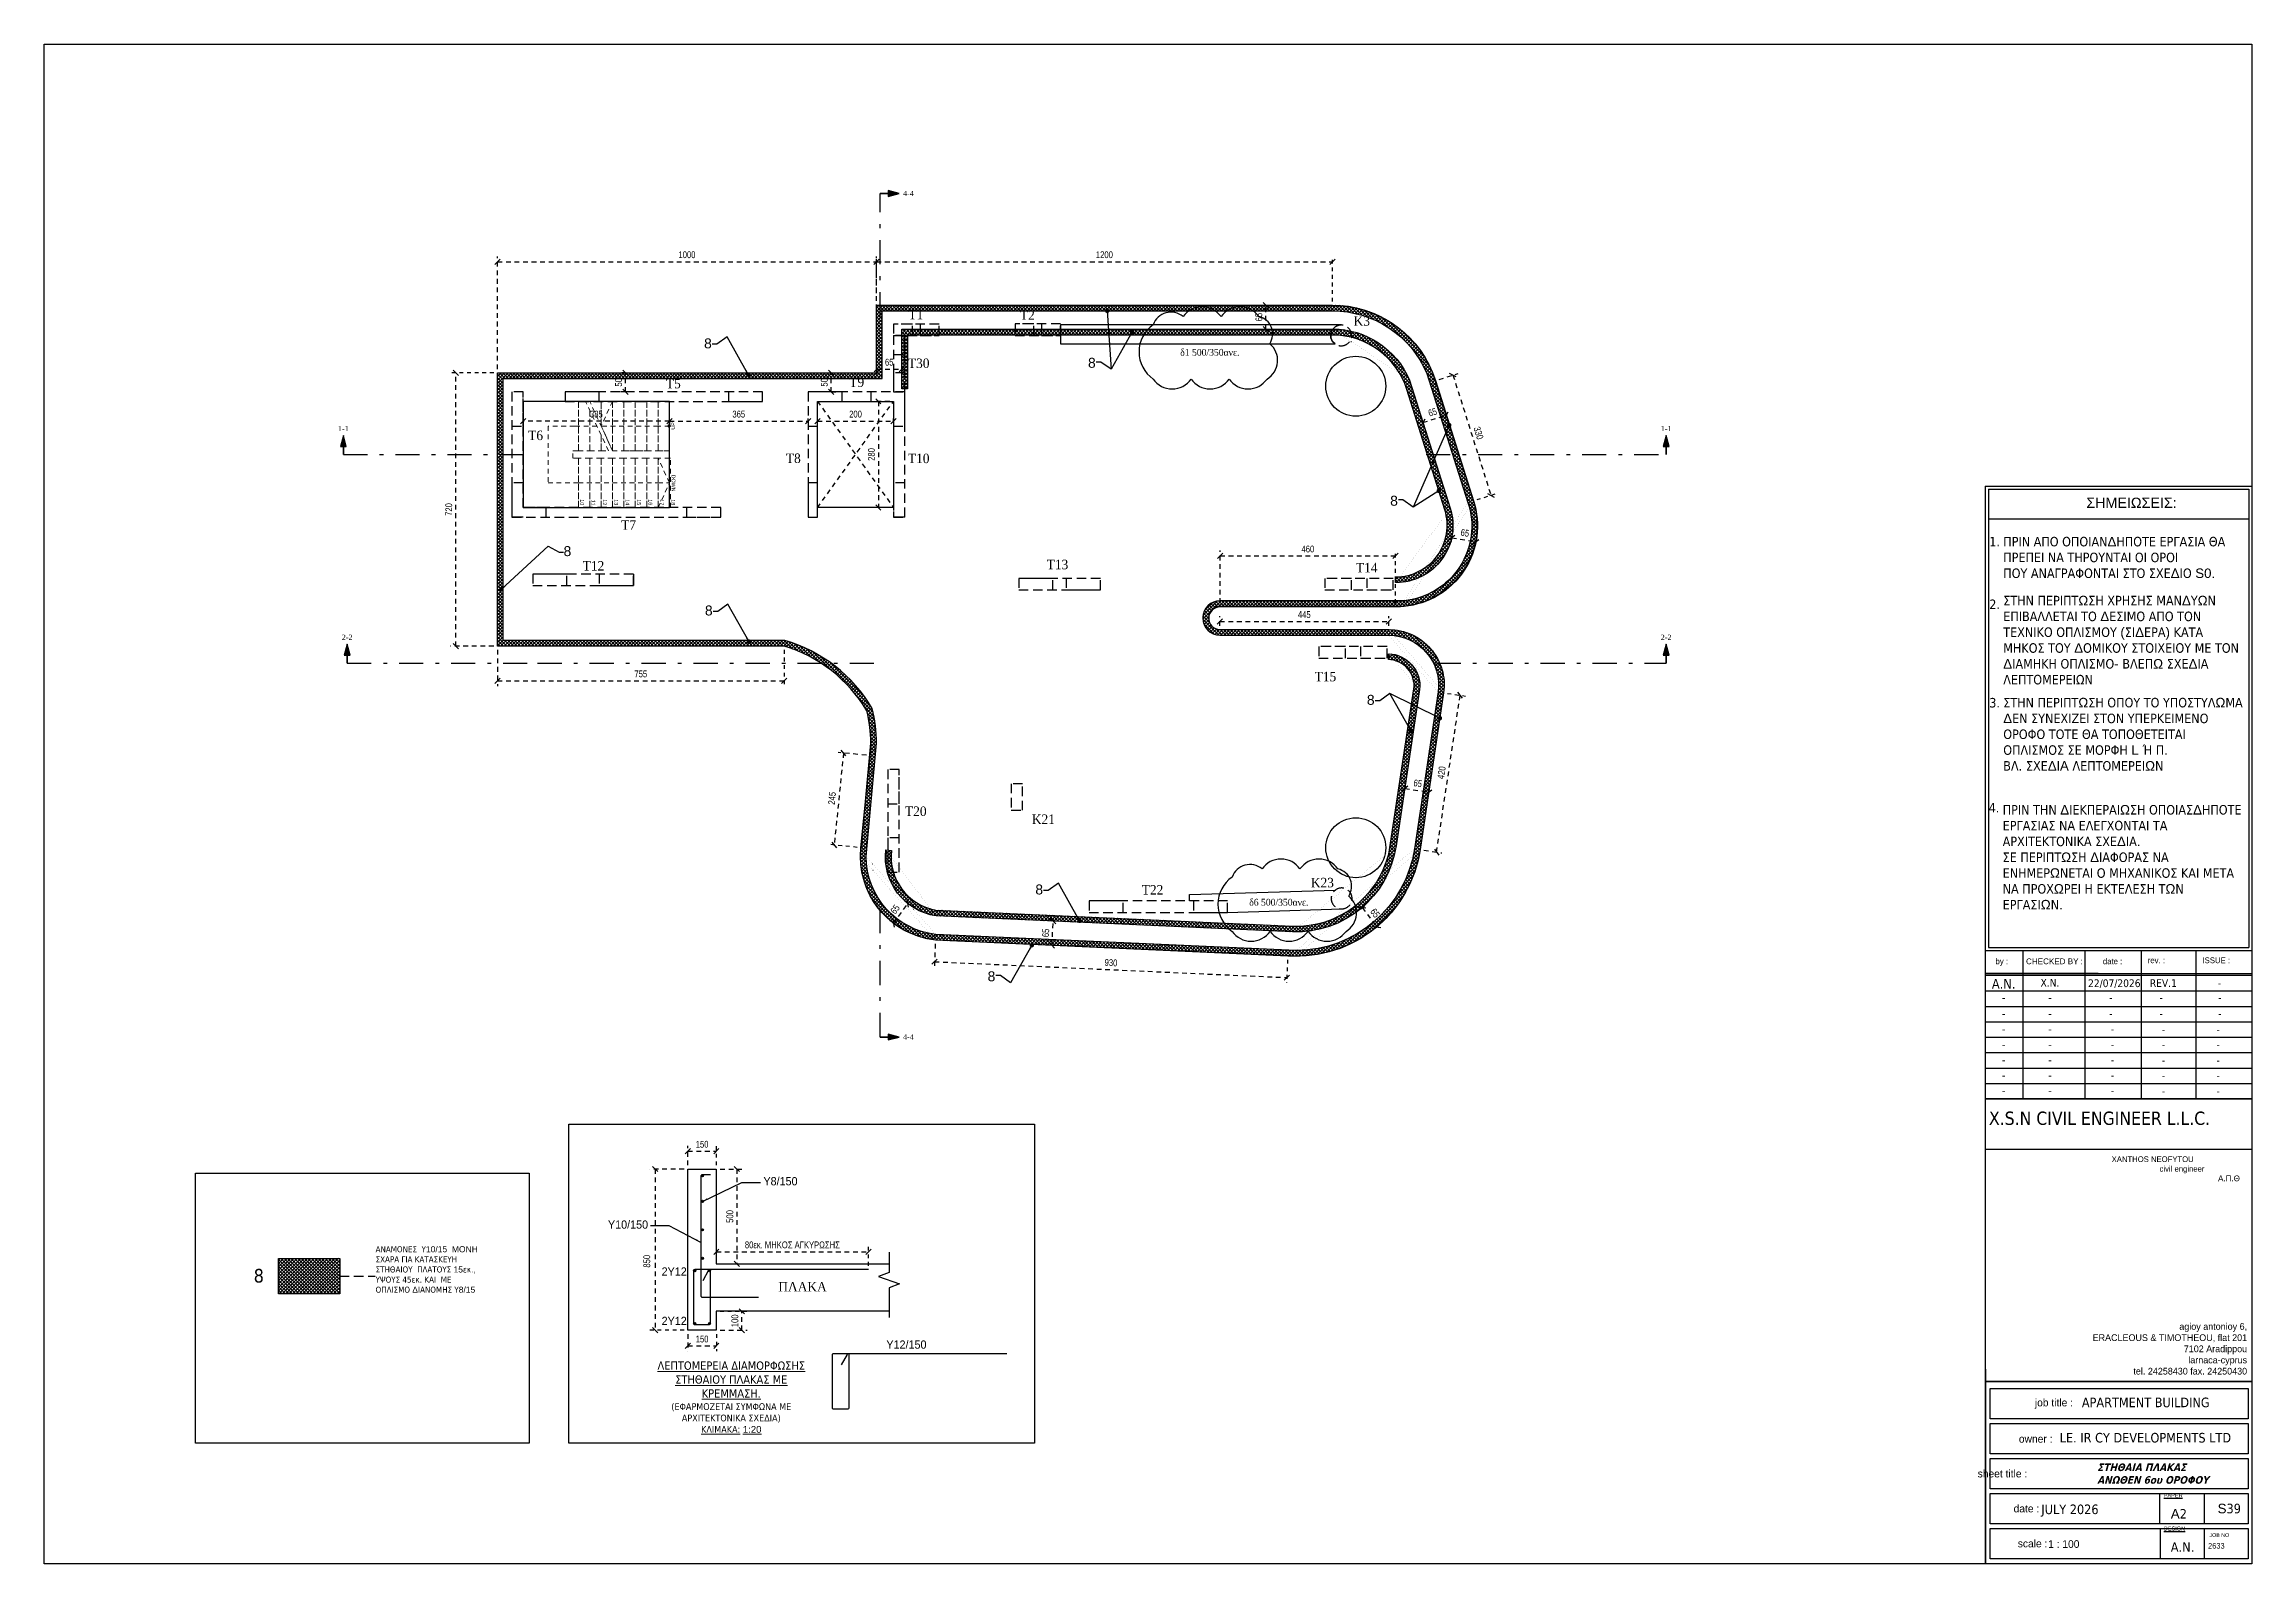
# Model space of a CAD drawing. Header units: millimetres. Extents: x -2171 to 1563, y -1758 to -1505.
# Drawn here: x 685.3 to 743.4, y -1630.3 to -1590.2 of the extents above; entities that cross this region are included whole.
import ezdxf
from ezdxf.enums import TextEntityAlignment as Align

# ---------------------------------------------------------------- set-up
doc = ezdxf.new("R2010")
doc.units = ezdxf.units.MM
doc.header["$PDMODE"] = 32
for name, pattern in [('DASHDOT', [25.4, 12.7, -6.35, 0, -6.35]), ('DASHED2', [0.375, 0.25, -0.125]), ('HIDDEN', [0.375, 0.25, -0.125]), ('HIDDEN2', [0.1875, 0.125, -0.0625])]:
    doc.linetypes.add(name, pattern=pattern)
doc.layers.get('Defpoints').update_dxf_attribs({"color": 6})
for name, color, linetype in [('-S-A3 PAGE', 3, 'Continuous'), ('-S-AKSONES', 50, 'DASHDOT'), ('-S_TEXT', 3, 'Continuous'), ('AM_5', 7, 'Continuous'), ('ANOIGMATA', 7, 'Continuous'), ('athinas comments', 10, 'Continuous'), ('Col_Det_0', 7, 'Continuous'), ('Col_Det_1', 7, 'Continuous'), ('Col_Det_Fill_1', 7, 'Continuous'), ('DIASTASEIS', 7, 'Continuous'), ('Geo_Beam', 7, 'Continuous'), ('Geo_Col', 7, 'Continuous'), ('Geo_Lines', 7, 'Continuous'), ('Geo_Lines_3', 7, 'Continuous'), ('pinakaki', 153, 'Continuous'), ('Rods_Slab_0', 7, 'Continuous'), ('Sect_Line_Symbol', 7, 'Continuous'), ('SECTION', 94, 'Continuous'), ('STAIRS', 9, 'Continuous'), ('STITHAIO', 94, 'Continuous'), ('Text_Beam', 7, 'Continuous'), ('Text_Col_-1', 7, 'Continuous')]:
    doc.layers.add(name, color=color, linetype=linetype)
doc.layers.add('A-ANNO-DIMS', color=1, linetype='Continuous', lineweight=9)
doc.layers.add('TEXT', color=20, linetype='Continuous', lineweight=13)
doc.styles.add('1-100', font='arial.ttf', dxfattribs={"width": 0.8})
doc.styles.add('ag', font='arial.ttf', dxfattribs={"height": 0.25})
doc.styles.add('GENERATED_STYLE_1', font='arial.ttf')
doc.styles.add('S1Arl22_b_934_161', font='arial.ttf', dxfattribs={"width": 0.933629, "height": 0.002175})
doc.styles.add('S1TmsNwRmn1088_b_934_161', font='times.ttf', dxfattribs={"width": 0.933629, "height": 0.10875})
doc.styles.add('S1TmsNwRmn11_b_934_161', font='times.ttf', dxfattribs={"width": 0.933629, "height": 0.001087})
doc.styles.add('S1TmsNwRmn1359_b_934_161', font='times.ttf', dxfattribs={"width": 0.933629, "height": 0.135937})
doc.styles.get("Standard").update_dxf_attribs({"font": 'tahoma.ttf'})
doc.dimstyles.new('CHRISTOFOROS', dxfattribs={"dimscale": 0.2, "dimtxt": 0.25, "dimasz": 0.6, "dimexe": 0, "dimexo": 0, "dimgap": 0, "dimtad": 0, "dimdec": 0, "dimlfac": 100, "dimzin": 0, "dimdsep": 46, "dimtxsty": 'ag', "dimblk": 'ARCHTICK', "dimcen": 0, "dimclrd": 256, "dimclre": 256, "dimclrt": 1, "dimaunit": 1, "dimadec": 0, "dimazin": 0, "dimtfac": 1, "dimtdec": 0, "dimtofl": 0, "dimtmove": 0, "dimatfit": 3, "dimfxl": 1, "dimtolj": 1, "dimtzin": 0, "dimlwd": -1, "dimlwe": -1, "dimarcsym": 0})
doc.dimstyles.new('Copy of 1-100', dxfattribs={"dimtxt": 0.18, "dimasz": 0.14, "dimexe": 0.14, "dimexo": 0.1, "dimgap": 0.09, "dimtad": 1, "dimdec": 0, "dimlfac": 100, "dimrnd": 5, "dimzin": 5, "dimdsep": 46, "dimtxsty": '1-100', "dimblk": 'OBLIQUE', "dimcen": 0.09, "dimclrd": 1, "dimclre": 1, "dimclrt": 2, "dimadec": 0, "dimazin": 0, "dimtfac": 1, "dimtdec": 0, "dimtix": 1, "dimtmove": 2, "dimatfit": 3, "dimfxl": 5, "dimfxlon": 1, "dimtolj": 1, "dimtzin": 5, "dimarcsym": 0})
doc.dimstyles.new('dim 1-20', dxfattribs={"dimtxt": 0.18, "dimasz": 0.14, "dimexe": 0.14, "dimexo": 0.1, "dimgap": 0.09, "dimtad": 1, "dimdec": 0, "dimlfac": 200, "dimzin": 5, "dimdsep": 46, "dimtxsty": '1-100', "dimblk": 'OBLIQUE', "dimcen": 0.09, "dimclrd": 1, "dimclre": 1, "dimclrt": 2, "dimadec": 0, "dimazin": 0, "dimtfac": 1, "dimtdec": 0, "dimtix": 1, "dimtmove": 2, "dimatfit": 3, "dimldrblk": 'OBLIQUE', "dimfxl": 5, "dimfxlon": 1, "dimtolj": 1, "dimtzin": 5, "dimarcsym": 0})

msp = doc.modelspace()

# ---------------------------------------------------------------- texts
at = {"layer": '-S-AKSONES', "color": 3, "linetype": 'Continuous', "char_height": 0.2625, "width": 0.416093, "style": 'ag'}
for insert, attachment_point in [((702.8855, -1598.0035), 3), ((712.9979, -1598.7808), 9), ((720.9565, -1602.4162), 9), ((698.9814, -1603.4778), 1), ((702.9085, -1605.0413), 3), ((720.343, -1607.3966), 3), ((711.611, -1612.393), 3), ((710.354, -1614.9473), 9)]:
    msp.add_mtext('8', dxfattribs=dict(at, insert=insert, attachment_point=attachment_point))
at = {"layer": '-S_TEXT', "attachment_point": 1}
for s, width, insert, char_height in [('\\A1;ΑΝΑΜΟΝΕΣ  Υ{\\fArial|b0|i0|c186|p34;10/15  \\fArial|b0|i0|c161|p34;ΜΟΝΗ} ΣΧΑΡΑ ΓΙΑ ΚΑΤΑΣΚΕΥΗ{\\fArial|b0|i0|c186|p34; }ΣΤΗΘΑΙΟΥ  ΠΛΑΤΟΥΣ {\\fArial|b0|i0|c161|p34;1\\fArial|b0|i0|c186|p34;5}εκ{\\fArial|b0|i0|c186|p34;., }ΥΨΟΥΣ 45εκ{\\fArial|b0|i0|c186|p34;. }ΚΑΙ {\\fArial|b0|i0|c186|p34; }ΜΕ ΟΠΛΙΣΜΟ {\\fArial|b0|i0|c186|p34;Δ}ΙΑΝΟΜΗΣ Υ{\\fArial|b0|i0|c186|p34;8/15}', 2.695595, (694.0308, -1621.9234), 0.16), ('\\A1;8', 4.518418, (690.8192, -1622.5218), 0.36)]:
    msp.add_mtext_dynamic_manual_height_columns(s, width=width, gutter_width=0.8, heights=[0], dxfattribs=dict(at, insert=insert, char_height=char_height))
at = {"layer": '-S_TEXT', "ltscale": 5, "attachment_point": 1}
for s, insert, char_height, width in [('{\\fTahoma|b1|i1|c161|p34;\\C7;ΣΤΗΘΑΙΑ ΠΛΑΚΑΣ\\PΑΝΩΘΕΝ 6ου ΟΡΟΦΟΥ}', (739.3736, -1627.6491), 0.2, 4.575107), ('{\\fBankGothic Lt BT|b0|i0|c161|p34;\\C7; 1 : \\fBankGothic Lt BT|b0|i0|c0|p34;10\\fBankGothic Lt BT|b0|i0|c161|p34;0}', (738.0067, -1629.6709), 0.201875, 3.338181)]:
    msp.add_mtext(s, dxfattribs=dict(at, insert=insert, char_height=char_height, width=width))
at = {"layer": '-S_TEXT', "ltscale": 5, "insert": (742.5463, -1628.7101), "char_height": 0.252344, "attachment_point": 1}
msp.add_mtext_dynamic_manual_height_columns('{\\fArial|b0|i0|c186|p34;S}39', width=10.893157, gutter_width=1, heights=[0], dxfattribs=at)
at = {"layer": 'A-ANNO-DIMS', "color": 7, "linetype": 'Continuous', "insert": (701.1526, -1624.9599), "char_height": 0.2, "width": 4.491897, "attachment_point": 1}
msp.add_mtext('\\pxqc;{\\H1.1x;\\LΛΕΠΤΟΜΕΡΕΙΑ ΔΙΑΜΟΡΦΩΣΗΣ ΣΤΗΘΑΙΟΥ ΠΛΑΚΑΣ ΜΕ ΚΡΕΜΜΑΣΗ.\\P\\H0.81818x;\\l(ΕΦΑΡΜΟΖΕΤΑΙ ΣΥΜΦΩΝΑ ΜΕ ΑΡΧΙΤΕΚΤΟΝΙΚΑ ΣΧΕΔΙΑ) \\P\\H1x;\\LΚΛΙΜΑΚΑ\\fArial|b0|i0|c186|p34;: 1:20}', dxfattribs=at)
at = {"layer": 'Col_Det_0', "color": 7, "style": 'S1Arl22_b_934_161', "width": 0.933629}
for s, p in [('Y8/150', (704.2454, -1620.3206)), ('Y10/150', (700.1503, -1621.4628)), ('2Y12', (701.5636, -1622.6995)), ('2Y12', (701.5636, -1624.0013)), ('Y12/150', (707.4836, -1624.6246))]:
    msp.add_text(s, height=0.2175, dxfattribs=at).set_placement(p)
at = {"layer": 'Sect_Line_Symbol', "color": 2, "style": 'S1TmsNwRmn1359_b_934_161', "width": 0.933629}
for p in [(707.9218, -1594.1847), (707.9218, -1616.4119)]:
    msp.add_text('4-4', height=0.13594, dxfattribs=at).set_placement(p, align=Align.MIDDLE_LEFT)
for s, p in [('1-1', (693.1819, -1600.3119)), ('1-1', (728.0218, -1600.3119)), ('2-2', (693.2819, -1605.8119)), ('2-2', (728.0218, -1605.8119))]:
    msp.add_text(s, height=0.13594, dxfattribs=at).set_placement(p, align=Align.TOP_CENTER)
at = {"layer": 'STAIRS', "color": 8, "linetype": 'HIDDEN2', "lineweight": 13, "char_height": 0.1, "attachment_point": 4, "style": 'GENERATED_STYLE_1'}
for s, insert, rotation in [('\\A1;{\\pql;\\fArial|b0|i0|c0|p0;\\W1.000000;UP}', (701.8666, -1600.4072), 90), ('\\A1;{\\pql;\\fArial|b0|i0|c0|p0;\\W1.000000;DOWN}', (701.8763, -1601.5948), 270), ('\\A1;{\\pql;\\fArial|b0|i0|c0|p0;\\W1.000000;10}', (699.4663, -1602.2444), 270), ('\\A1;{\\pql;\\fArial|b0|i0|c0|p0;\\W1.000000;11}', (699.7672, -1602.2545), 270), ('\\A1;{\\pql;\\fArial|b0|i0|c0|p0;\\W1.000000;12}', (700.0672, -1602.2444), 270), ('\\A1;{\\pql;\\fArial|b0|i0|c0|p0;\\W1.000000;13}', (700.3663, -1602.2444), 270), ('\\A1;{\\pql;\\fArial|b0|i0|c0|p0;\\W1.000000;14}', (700.6672, -1602.2444), 270), ('\\A1;{\\pql;\\fArial|b0|i0|c0|p0;\\W1.000000;15}', (700.9663, -1602.2444), 270), ('\\A1;{\\pql;\\fArial|b0|i0|c0|p0;\\W1.000000;16}', (701.2663, -1602.2444), 270), ('\\A1;{\\pql;\\fArial|b0|i0|c0|p0;\\W1.000000;17}', (701.5672, -1602.2444), 270), ('\\A1;{\\pql;\\fArial|b0|i0|c0|p0;\\W1.000000;18}', (701.8663, -1602.2444), 270)]:
    msp.add_mtext(s, dxfattribs=dict(at, insert=insert, rotation=rotation))
at = {"layer": 'Text_Beam', "color": 3, "style": 'S1TmsNwRmn1088_b_934_161', "width": 0.933629}
for s, p in [(' δ1 500/350ανε.', (715.1601, -1598.4608)), (' δ6 500/350ανε.', (716.9778, -1612.9505))]:
    msp.add_text(s, height=0.18, dxfattribs=at).set_placement(p)
at = {"layer": 'Text_Col_-1', "color": 200, "style": 'S1TmsNwRmn11_b_934_161', "width": 0.933629}
for s, p in [('T1', (708.064, -1597.5003)), ('T2', (711.001, -1597.5114)), ('K3', (719.7907, -1597.6705)), ('T9', (706.5075, -1599.2842)), ('T30', (708.0512, -1598.7838)), ('T5', (701.6766, -1599.3194)), ('T6', (698.0497, -1600.6828)), ('T8', (704.8372, -1601.2869)), ('T10', (708.0516, -1601.2904)), ('T7', (700.4992, -1603.0451)), ('T12', (699.4854, -1604.1205)), ('T13', (711.7067, -1604.086)), ('T14', (719.8523, -1604.1686)), ('T15', (718.7638, -1607.0395)), ('T20', (707.9751, -1610.5877)), ('K21', (711.3154, -1610.7985)), ('T22', (714.2096, -1612.6579)), ('K23', (718.6639, -1612.4676)), ('ΠΛΑΚΑ', (704.638, -1623.1165))]:
    msp.add_text(s, height=0.25, dxfattribs=at).set_placement(p)

# ---------------------------------------------------------------- blocks, each defined once
blk = doc.blocks.new('PINAKAKI')
at = {"layer": '-S-A3 PAGE', "ltscale": 5}
blk.add_line((121995.588, -208359.262), (121988.733, -208359.262), dxfattribs=at)
at = {"color": 0}
for p, q in [((121988.65, -208358.392), (121988.65, -208373.351)), ((121988.65, -208358.392), (121995.67, -208358.392)), ((121988.733, -208358.475), (121988.733, -208370.548)), ((121988.733, -208358.475), (121995.588, -208358.475)), ((121995.588, -208358.475), (121995.588, -208370.548)), ((121995.67, -208358.392), (121995.669, -208370.631)), ((121988.649, -208370.631), (121995.669, -208370.631)), ((121988.732, -208370.548), (121995.587, -208370.548)), ((121989.64, -208370.631), (121989.64, -208374.541)), ((121991.28, -208374.541), (121991.28, -208370.631)), ((121992.766, -208374.541), (121992.766, -208370.631)), ((121994.208, -208374.541), (121994.208, -208370.631)), ((121991.624, -208371.24), (121988.651, -208371.24)), ((121988.651, -208371.24), (121995.67, -208371.24)), ((121995.67, -208371.291), (121988.651, -208371.291)), ((121995.67, -208371.24), (121995.67, -208371.291)), ((121995.67, -208375.87), (121988.651, -208375.87)), ((121988.651, -208381.659), (121988.651, -208386.792)), ((121988.774, -208382.974), (121988.774, -208382.175)), ((121988.774, -208383.895), (121988.774, -208383.096)), ((121988.774, -208384.816), (121988.774, -208384.018)), ((121988.774, -208385.738), (121988.774, -208384.939)), ((121988.774, -208386.659), (121988.774, -208385.861))]:
    blk.add_line(p, q, dxfattribs=at)
at = {"color": 3}
blk.add_line((121995.67, -208372.455), (121995.67, -208374.541), dxfattribs=at)
at = {"color": 0}
for points in [[(121988.651, -208370.631), (121995.67, -208370.631), (121995.67, -208374.541), (121988.651, -208374.541)], [(121988.651, -208370.631), (121995.67, -208370.631), (121995.67, -208374.541), (121988.651, -208374.541)], [(121988.651, -208374.541), (121995.67, -208374.541), (121995.67, -208381.988), (121988.651, -208381.988)], [(121988.651, -208381.988), (121995.67, -208381.988), (121995.67, -208386.792), (121988.651, -208386.792)]]:
    blk.add_lwpolyline(points, close=True, dxfattribs=at)
for points in [[(121988.651, -208371.697), (121995.67, -208371.697)], [(121988.651, -208372.103), (121995.67, -208372.103)], [(121988.651, -208372.51), (121995.67, -208372.51)], [(121988.651, -208372.916), (121995.67, -208372.916)], [(121988.651, -208373.322), (121995.67, -208373.322)], [(121988.651, -208373.728), (121995.67, -208373.728)], [(121988.651, -208374.135), (121995.67, -208374.135)], [(121988.774, -208382.175), (121995.574, -208382.175), (121995.574, -208382.974), (121988.774, -208382.974)], [(121988.774, -208383.096), (121995.574, -208383.096), (121995.574, -208383.895), (121988.774, -208383.895)], [(121988.774, -208384.018), (121995.574, -208384.018), (121995.574, -208384.816), (121988.774, -208384.816)], [(121988.774, -208384.939), (121995.574, -208384.939), (121995.574, -208385.738), (121988.774, -208385.738)], [(121993.239, -208384.939), (121993.239, -208385.738)], [(121994.417, -208384.939), (121994.417, -208385.738)], [(121988.774, -208385.861), (121995.574, -208385.861), (121995.574, -208386.659), (121988.774, -208386.659)], [(121993.259, -208385.861), (121993.259, -208386.659)], [(121994.417, -208385.861), (121994.417, -208386.659)]]:
    blk.add_lwpolyline(points, dxfattribs=at)
blk.add_lwpolyline([(121988.651, -208374.541), (121995.67, -208374.541)])
at = {"layer": '-S_TEXT', "color": 3}
for s, p in [('1.', (121988.755, -208359.983)), ('2.', (121988.755, -208361.633)), ('3.', (121988.755, -208364.226)), ('4.', (121988.739, -208366.994))]:
    blk.add_text(s, height=0.25, dxfattribs=at).set_placement(p)
at = {"layer": '-S_TEXT', "color": 3, "char_height": 0.25, "attachment_point": 1}
for s, insert in [('ΠΡΙΝ ΑΠΟ ΟΠΟΙΑΝ{\\fArial|b0|i0|c186|p34;Δ}ΗΠΟΤΕ ΕΡΓΑΣΙΑ ΘΑ ΠΡΕΠΕΙ ΝΑ ΤΗΡΟΥΝΤΑΙ ΟΙ ΟΡΟΙ\\PΠΟΥ ΑΝΑΓΡΑΦΟΝΤΑΙ ΣΤΟ ΣΧΕ{\\fArial|b0|i0|c186|p34;Δ}ΙΟ {\\fArial|b0|i0|c186|p34;S0.}', (121989.123, -208359.731)), ('ΣΤΗΝ ΠΕΡΙΠΤ{\\fArial|b0|i0|c186|p34;Ω}ΣΗ ΧΡΗΣΗΣ ΜΑΝ{\\fArial|b0|i0|c186|p34;Δ}Υ{\\fArial|b0|i0|c186|p34;Ω}Ν ΕΠΙΒΑΛΛΕΤΑΙ ΤΟ {\\fArial|b0|i0|c186|p34;Δ}ΕΣΙΜΟ ΑΠΟ ΤΟΝ ΤΕΧΝΙΚΟ ΟΠΛΙΣΜΟΥ {\\fArial|b0|i0|c186|p34;(}ΣΙ{\\fArial|b0|i0|c186|p34;Δ}ΕΡΑ{\\fArial|b0|i0|c186|p34;) }ΚΑΤΑ ΜΗΚΟΣ ΤΟΥ {\\fArial|b0|i0|c186|p34;Δ}ΟΜΙΚΟΥ ΣΤΟΙΧΕΙΟΥ ΜΕ ΤΟΝ {\\fArial|b0|i0|c186|p34;Δ}ΙΑΜΗΚΗ ΟΠΛΙΣΜΟ{\\fArial|b0|i0|c186|p34;- }ΒΛΕΠ{\\fArial|b0|i0|c186|p34;Ω }ΣΧΕ{\\fArial|b0|i0|c186|p34;Δ}ΙΑ ΛΕΠΤΟΜΕΡΕΙΩΝ', (121989.123, -208361.284)), ('ΣΤΗΝ ΠΕΡΙΠΤ{\\fArial|b0|i0|c186|p34;Ω}ΣΗ ΟΠΟΥ ΤΟ ΥΠΟΣΤΥΛ{\\fArial|b0|i0|c186|p34;Ω}ΜΑ {\\fArial|b0|i0|c186|p34;Δ}ΕΝ ΣΥΝΕΧΙΖΕΙ ΣΤΟΝ ΥΠΕΡΚΕΙΜΕΝΟ ΟΡΟΦΟ ΤΟΤΕ ΘΑ ΤΟΠΟΘΕΤΕΙΤΑΙ ΟΠΛΙΣΜΟΣ ΣΕ ΜΟΡΦΗ {\\fArial|b0|i0|c186|p34;L }Ή Π{\\fArial|b0|i0|c186|p34;.  \\P}ΒΛ{\\fArial|b0|i0|c186|p34;. }ΣΧΕ{\\fArial|b0|i0|c186|p34;Δ}Ι{\\fArial|b0|i0|c186|p34;A }ΛΕΠΤΟΜΕΡΕΙ{\\fArial|b0|i0|c186|p34;Ω}Ν', (121989.123, -208363.973)), ('ΠΡΙΝ ΤΗΝ {\\fArial|b0|i0|c186|p34;Δ}ΙΕΚΠΕΡΑΙ{\\fArial|b0|i0|c186|p34;Ω}ΣΗ ΟΠΟΙΑΣ{\\fArial|b0|i0|c186|p34;Δ}ΗΠΟΤΕ ΕΡΓΑΣΙΑΣ ΝΑ ΕΛΕΓΧΟΝΤΑΙ ΤΑ ΑΡΧΙΤΕΚΤΟΝΙΚΑ ΣΧΕ{\\fArial|b0|i0|c186|p34;Δ}ΙΑ{\\fArial|b0|i0|c186|p34;.\\P}ΣΕ ΠΕΡΙΠΤ{\\fArial|b0|i0|c186|p34;Ω}ΣΗ {\\fArial|b0|i0|c186|p34;Δ}ΙΑΦΟΡΑΣ ΝΑ ΕΝΗΜΕΡ{\\fArial|b0|i0|c186|p34;Ω}ΝΕΤΑΙ Ο ΜΗΧΑΝΙΚΟΣ ΚΑΙ ΜΕΤΑ ΝΑ ΠΡΟΧ{\\fArial|b0|i0|c186|p34;Ω}ΡΕΙ Η ΕΚΤΕΛΕΣΗ Τ{\\fArial|b0|i0|c186|p34;Ω}Ν ΕΡΓΑΣΙ{\\fArial|b0|i0|c186|p34;Ω}Ν{\\fArial|b0|i0|c186|p34;.}', (121989.107, -208366.797))]:
    blk.add_mtext_dynamic_manual_height_columns(s, width=6.38621, gutter_width=1, heights=[0], dxfattribs=dict(at, insert=insert))
at = {"layer": 'ANOIGMATA', "attachment_point": 1}
for s, insert, char_height, width in [('\\pi4.5494;{\\fBankGothic Lt BT|b0|i0|c0|p34;\\H1.5x;\\C7;XANTHOS NEOFYTOU\\P\\pi5.8103;civil engineer\\P\\pi7.351;\\fArial|b0|i0|c161|p34;Α.Π.Θ}', (121987.429, -208376.054), 0.10094, 7.9171), ('\\pxqr;{\\fBankGothic Lt BT|b0|i0|c161|p34;\\H1.1667x;\\C0;agioy antonioy 6,\\PERACLEOUS & TIMOTHEOU, flat 201\\P7102 Aradippou\\Plarnaca-cyprus\\Ptel. 24258430 fax. 24250430}', (121987.487, -208380.449), 0.15141, 8.05841), ('\\pxqr;{\\fBankGothic Lt BT|b0|i0|c0|p34;\\H1.5x;\\C7; \\H1.3333x; job title :}', (121987.622, -208382.441), 0.10094, 3.33818), ('\\A1;\\pxql;{\\H0.99983x;\\C7;APARTMENT BUILDING  \\H0.75013x;  }', (121991.193, -208382.412), 0.25234, 5.34758), ('\\pxqr;{\\fBankGothic Lt BT|b0|i0|c0|p34;\\H1.5x;\\C7; \\H1.3333x; owner :}', (121987.081, -208383.397), 0.10094, 3.33818), ('\\A1;{\\C7;LE. IR CY DEVELOPMENTS LTD  }', (121990.609, -208383.342), 0.2523, 5.34758), ('{\\fBankGothic Lt BT|b0|i0|c0|p34;\\C7;     sheet title :}', (121988.074, -208384.313), 0.20187, 3.33818), ('\\pxqr;{\\fBankGothic Lt BT|b0|i0|c0|p34;\\C7; date :}', (121986.733, -208385.234), 0.20187, 3.33818), ('{\\fTahoma|b0|i0|c0|p34;\\C7;JULY 2026}', (121990.127, -208385.229), 0.25234, 4.57511), ('\\pxi8.03;{\\fBankGothic Lt BT|b0|i0|c161|p34;\\H0.5x;\\L\\C7;PAPER\\H2x;\\l }', (121991.643, -208384.933), 0.2125, 3.51387), ('\\pxi8.03;{\\fBankGothic Lt BT|b0|i0|c0|p34;\\H0.5x;\\L\\C7;DESIGN\\H2x;\\l }', (121991.643, -208385.808), 0.2125, 3.51387), ('\\pxi8.03;{\\fBankGothic Lt BT|b0|i0|c0|p34;\\C7;JOB NO}', (121993.744, -208385.984), 0.10094, 3.33818), ('\\pxqr;{\\fBankGothic Lt BT|b0|i0|c0|p34;\\C7; scale :}', (121986.947, -208386.155), 0.20187, 3.33818), ('\\pxi8.03;{\\fBankGothic Lt BT|b0|i0|c161|p34;\\C7;2\\fBankGothic Lt BT|b0|i0|c0|p34;633}', (121993.339, -208386.244), 0.14671, 4.85205)]:
    blk.add_mtext(s, dxfattribs=dict(at, insert=insert, char_height=char_height, width=width))
at = {"layer": 'ANOIGMATA', "char_height": 0.25234, "attachment_point": 1}
for s, insert in [('{\\fArial|b0|i0|c186|p34;A}2', (121993.535, -208385.347)), ('A{\\fArial|b0|i0|c186|p34;.}N{\\fArial|b0|i0|c186|p34;.}', (121993.535, -208386.222))]:
    blk.add_mtext_dynamic_manual_height_columns(s, width=10.89316, gutter_width=1, heights=[0], dxfattribs=dict(at, insert=insert))
at = {"layer": 'pinakaki', "ltscale": 0.005, "insert": (121991.31, -208358.698), "char_height": 0.26955, "width": 6.67467, "attachment_point": 1}
blk.add_mtext('{\\fArial|b0|i0|c161|p34;ΣΗΜΕΙΩΣΕΙΣ:}', dxfattribs=at)
at = {"layer": 'TEXT', "color": 0, "attachment_point": 1}
for s, insert, char_height, width in [('\\pxqc;{\\fBankGothic Lt BT|b0|i0|c161|p34;\\C7;by :}', (121988.625, -208370.839), 0.15234, 0.91751), ('\\pxqc;{\\fArial|b0|i0|c186|p34;\\C7;CHECKED BY\\fBankGothic Lt BT|b0|i0|c161|p34; :}', (121989.201, -208370.839), 0.15234, 2.53906), ('\\pxqc;{\\fBankGothic Lt BT|b0|i0|c0|p34;\\C7;date :}', (121990.732, -208370.839), 0.15234, 2.53906), ('{\\fBankGothic Lt BT|b0|i0|c161|p34;\\C7;rev\\fBankGothic Lt BT|b0|i0|c0|p34;.\\fBankGothic Lt BT|b0|i0|c161|p34; :}', (121992.929, -208370.812), 0.152344, 2.53906), ('{\\fBankGothic Lt BT|b0|i0|c0|p34;\\C7;ISSUE\\fBankGothic Lt BT|b0|i0|c161|p34; :}', (121994.371, -208370.812), 0.15234, 2.53906), ('\\pxqc;{\\fTahoma|b0|i0|c0|p34;\\C7;A\\fTahoma|b0|i0|c161|p34;.\\fTahoma|b0|i0|c0|p34;N\\fTahoma|b0|i0|c161|p34;.}', (121988.625, -208371.379), 0.253906, 1.01563), ('\\pxqc;{\\fTahoma|b0|i0|c0|p34;\\H0.8x;\\C7;X.N.}', (121989.084, -208371.379), 0.25391, 2.53906), ('{\\fTahoma|b0|i0|c0|p34;\\C7;22\\fTahoma|b0|i0|c161|p34;/\\fTahoma|b0|i0|c0|p34;07\\fTahoma|b0|i0|c161|p34;/202\\fTahoma|b0|i0|c0|p34;6}', (121991.357, -208371.391), 0.203125, 1.35307), ('\\pxqc;{\\fTahoma|b0|i0|c0|p34;\\H0.8x;\\C7;REV.1}', (121992.706, -208371.388), 0.25391, 1.26753), ('\\pxqc;{\\fTahoma|b0|i0|c0|p34;\\H0.8x;\\C7; \\fTahoma|b0|i0|c161|p34;-}', (121994.148, -208371.388), 0.25391, 1.26753), ('\\pxqc;{\\fTahoma|b0|i0|c0|p34;\\H0.8x;\\C7;-}', (121988.625, -208371.768), 0.25391, 1.01563), ('\\pxqc;{\\fTahoma|b0|i0|c0|p34;\\H0.8x;\\C7;-}', (121989.084, -208371.768), 0.25391, 2.53906), ('\\pxqc;{\\fTahoma|b0|i0|c0|p34;\\H0.8x;\\C7;   -}', (121990.571, -208371.768), 0.25391, 2.53906), ('\\pxqc;{\\fTahoma|b0|i0|c0|p34;\\H0.8x;\\C7;-}', (121992.012, -208371.768), 0.25391, 2.53906), ('\\pxqc;{\\fTahoma|b0|i0|c0|p34;\\H0.8x;\\C7;-}', (121993.558, -208371.768), 0.25391, 2.53906), ('\\pxqc;{\\fTahoma|b0|i0|c0|p34;\\H0.8x;\\C7;-}', (121988.625, -208372.192), 0.25391, 1.01563), ('\\pxqc;{\\fTahoma|b0|i0|c0|p34;\\H0.8x;\\C7;-}', (121989.084, -208372.192), 0.25391, 2.53906), ('\\pxqc;{\\fTahoma|b0|i0|c0|p34;\\H0.8x;\\C7;   -}', (121990.571, -208372.192), 0.25391, 2.53906), ('\\pxqc;{\\fTahoma|b0|i0|c0|p34;\\H0.8x;\\C7;-}', (121992.012, -208372.192), 0.25391, 2.53906), ('\\pxqc;{\\fTahoma|b0|i0|c0|p34;\\H0.8x;\\C7;-}', (121993.558, -208372.192), 0.25391, 2.53906), ('\\pxqc;{\\fTahoma|b0|i0|c0|p34;\\H0.8x;\\C7;-}', (121988.625, -208372.598), 0.25391, 1.01563), ('\\pxqc;{\\fTahoma|b0|i0|c0|p34;\\H0.8x;\\C7;-}', (121988.625, -208373.004), 0.25391, 1.01563), ('\\pxqc;{\\fTahoma|b0|i0|c0|p34;\\H0.8x;\\C7;-}', (121989.084, -208372.598), 0.25391, 2.53906), ('\\pxqc;{\\fTahoma|b0|i0|c0|p34;\\H0.8x;\\C7;-}', (121989.084, -208373.004), 0.25391, 2.53906), ('\\pxqc;{\\fTahoma|b0|i0|c0|p34;\\H0.8x;\\C7;-}', (121990.732, -208372.598), 0.25391, 2.53906), ('\\pxqc;{\\fTahoma|b0|i0|c0|p34;\\H0.8x;\\C7;-}', (121990.732, -208373.004), 0.25391, 2.53906), ('\\pxqc;{\\fTahoma|b0|i0|c161|p34;\\H0.8x;\\C7;-}', (121992.706, -208372.607), 0.25391, 1.26753), ('\\pxqc;{\\fTahoma|b0|i0|c161|p34;\\H0.8x;\\C7;-}', (121992.706, -208373.013), 0.25391, 1.26753), ('\\pxqc;{\\fTahoma|b0|i0|c161|p34;\\H0.8x;\\C7;-}', (121994.148, -208372.607), 0.25391, 1.26753), ('\\pxqc;{\\fTahoma|b0|i0|c161|p34;\\H0.8x;\\C7;-}', (121994.148, -208373.013), 0.25391, 1.26753), ('\\pxqc;{\\fTahoma|b0|i0|c0|p34;\\H0.8x;\\C7;-}', (121988.625, -208373.41), 0.25391, 1.01563), ('\\pxqc;{\\fTahoma|b0|i0|c0|p34;\\H0.8x;\\C7;-}', (121989.084, -208373.41), 0.25391, 2.53906), ('\\pxqc;{\\fTahoma|b0|i0|c0|p34;\\H0.8x;\\C7;-}', (121990.732, -208373.41), 0.25391, 2.53906), ('\\pxqc;{\\fTahoma|b0|i0|c161|p34;\\H0.8x;\\C7;-}', (121992.706, -208373.419), 0.25391, 1.26753), ('\\pxqc;{\\fTahoma|b0|i0|c161|p34;\\H0.8x;\\C7;-}', (121994.148, -208373.419), 0.25391, 1.26753), ('\\pxqc;{\\fTahoma|b0|i0|c0|p34;\\H0.8x;\\C7;-}', (121988.625, -208373.817), 0.25391, 1.01563), ('\\pxqc;{\\fTahoma|b0|i0|c0|p34;\\H0.8x;\\C7;-}', (121988.625, -208374.223), 0.25391, 1.01563), ('\\pxqc;{\\fTahoma|b0|i0|c0|p34;\\H0.8x;\\C7;-}', (121989.084, -208373.817), 0.25391, 2.53906), ('\\pxqc;{\\fTahoma|b0|i0|c0|p34;\\H0.8x;\\C7;-}', (121989.084, -208374.223), 0.25391, 2.53906), ('\\pxqc;{\\fTahoma|b0|i0|c0|p34;\\H0.8x;\\C7;-}', (121990.732, -208373.817), 0.25391, 2.53906), ('\\pxqc;{\\fTahoma|b0|i0|c0|p34;\\H0.8x;\\C7;-}', (121990.732, -208374.223), 0.25391, 2.53906), ('\\pxqc;{\\fTahoma|b0|i0|c161|p34;\\H0.8x;\\C7;-}', (121992.706, -208373.826), 0.25391, 1.26753), ('\\pxqc;{\\fTahoma|b0|i0|c161|p34;\\H0.8x;\\C7;-}', (121992.706, -208374.232), 0.25391, 1.26753), ('\\pxqc;{\\fTahoma|b0|i0|c161|p34;\\H0.8x;\\C7;-}', (121994.148, -208373.826), 0.25391, 1.26753), ('\\pxqc;{\\fTahoma|b0|i0|c161|p34;\\H0.8x;\\C7;-}', (121994.148, -208374.232), 0.25391, 1.26753), ('X.S.N CIVIL ENGINEER L.L.C.\\P', (121988.746, -208374.875), 0.35, 6.92207)]:
    blk.add_mtext(s, dxfattribs=dict(at, insert=insert, char_height=char_height, width=width))
at = {"layer": 'TEXT', "insert": (121992.706, -208371.388), "char_height": 0.25391, "width": 1.26753, "attachment_point": 1}
blk.add_mtext('{\\fTahoma|b0|i0|c0|p34;\\H0.8x;\\C7; }', dxfattribs=at)
blk = doc.blocks.new('_Oblique')
at = {"color": 0, "linetype": 'ByBlock', "lineweight": -2}
blk.add_line((-0.5, -0.5), (0.5, 0.5), dxfattribs=at)
blk = doc.blocks.new('*D1353')
at = {"layer": 'A-ANNO-DIMS', "color": 1, "linetype": 'HIDDEN', "lineweight": -2, "ltscale": 0.5, "transparency": 16777216}
blk.add_line((707.571, -1599.662), (707.132, -1599.662), dxfattribs=at)
at = {"layer": 'A-ANNO-DIMS', "color": 1, "linetype": 'DASHED2', "lineweight": -2, "ltscale": 0.5, "transparency": 16777216}
blk.add_line((707.272, -1599.662), (707.272, -1602.462), dxfattribs=at)
at = {"layer": 'A-ANNO-DIMS', "color": 1, "linetype": 'HIDDEN2', "lineweight": -2, "ltscale": 0.5, "transparency": 16777216}
blk.add_line((707.571, -1602.462), (707.132, -1602.462), dxfattribs=at)
at = {"layer": 'Defpoints', "color": 0, "ltscale": 0.5, "transparency": 16777216}
for p in [(707.671, -1599.662), (707.272, -1602.462), (707.671, -1602.462)]:
    blk.add_point(p, dxfattribs=at)
at = {"layer": 'A-ANNO-DIMS', "color": 1, "lineweight": -2, "ltscale": 0.5, "transparency": 16777216, "xscale": 0.14, "yscale": 0.14, "zscale": 0.14}
for p, rotation in [((707.272, -1599.662), 90), ((707.272, -1602.462), 270)]:
    blk.add_blockref('_Oblique', p, dxfattribs=dict(at, rotation=rotation))
at = {"layer": 'A-ANNO-DIMS', "color": 2, "ltscale": 0.5, "transparency": 16777216, "insert": (707.09, -1601.062), "char_height": 0.18, "attachment_point": 5, "rotation": 90, "style": '1-100'}
blk.add_mtext('\\A1;280', dxfattribs=at)
blk = doc.blocks.new('*D1354')
at = {"layer": 'A-ANNO-DIMS', "color": 1, "linetype": 'HIDDEN', "lineweight": -2, "ltscale": 0.5, "transparency": 16777216}
blk.add_line((701.771, -1600.152), (701.771, -1600.322), dxfattribs=at)
at = {"layer": 'A-ANNO-DIMS', "color": 1, "linetype": 'DASHED2', "lineweight": -2, "ltscale": 0.5, "transparency": 16777216}
blk.add_line((701.771, -1600.182), (705.421, -1600.182), dxfattribs=at)
at = {"layer": 'A-ANNO-DIMS', "color": 1, "linetype": 'HIDDEN2', "lineweight": -2, "ltscale": 0.5, "transparency": 16777216}
blk.add_line((705.421, -1600.212), (705.421, -1600.042), dxfattribs=at)
at = {"layer": 'Defpoints', "color": 0, "ltscale": 0.5, "transparency": 16777216}
for p in [(701.771, -1600.052), (705.421, -1600.182), (705.421, -1600.312)]:
    blk.add_point(p, dxfattribs=at)
at = {"layer": 'A-ANNO-DIMS', "color": 1, "lineweight": -2, "ltscale": 0.5, "transparency": 16777216, "xscale": 0.14, "yscale": 0.14, "zscale": 0.14, "rotation": 180}
blk.add_blockref('_Oblique', (701.771, -1600.182), dxfattribs=at)
at = {"layer": 'A-ANNO-DIMS', "color": 1, "lineweight": -2, "ltscale": 0.5, "transparency": 16777216, "xscale": 0.14, "yscale": 0.14, "zscale": 0.14}
blk.add_blockref('_Oblique', (705.421, -1600.182), dxfattribs=at)
at = {"layer": 'A-ANNO-DIMS', "color": 2, "ltscale": 0.5, "transparency": 16777216, "insert": (703.596, -1600), "char_height": 0.18, "attachment_point": 5, "style": '1-100'}
blk.add_mtext('\\A1;365', dxfattribs=at)
blk = doc.blocks.new('*D1355')
at = {"layer": 'A-ANNO-DIMS', "color": 1, "linetype": 'HIDDEN', "lineweight": -2, "ltscale": 0.5, "transparency": 16777216}
blk.add_line((705.671, -1600.212), (705.671, -1600.042), dxfattribs=at)
at = {"layer": 'A-ANNO-DIMS', "color": 1, "linetype": 'DASHED2', "lineweight": -2, "ltscale": 0.5, "transparency": 16777216}
blk.add_line((705.671, -1600.182), (707.671, -1600.182), dxfattribs=at)
at = {"layer": 'A-ANNO-DIMS', "color": 1, "linetype": 'HIDDEN2', "lineweight": -2, "ltscale": 0.5, "transparency": 16777216}
blk.add_line((707.671, -1600.212), (707.671, -1600.042), dxfattribs=at)
at = {"layer": 'Defpoints', "color": 0, "ltscale": 0.5, "transparency": 16777216}
for p in [(707.671, -1600.182), (705.671, -1600.312), (707.671, -1600.312)]:
    blk.add_point(p, dxfattribs=at)
at = {"layer": 'A-ANNO-DIMS', "color": 1, "lineweight": -2, "ltscale": 0.5, "transparency": 16777216, "xscale": 0.14, "yscale": 0.14, "zscale": 0.14, "rotation": 180}
blk.add_blockref('_Oblique', (705.671, -1600.182), dxfattribs=at)
at = {"layer": 'A-ANNO-DIMS', "color": 1, "lineweight": -2, "ltscale": 0.5, "transparency": 16777216, "xscale": 0.14, "yscale": 0.14, "zscale": 0.14}
blk.add_blockref('_Oblique', (707.671, -1600.182), dxfattribs=at)
at = {"layer": 'A-ANNO-DIMS', "color": 2, "ltscale": 0.5, "transparency": 16777216, "insert": (706.671, -1600), "char_height": 0.18, "attachment_point": 5, "style": '1-100'}
blk.add_mtext('\\A1;200', dxfattribs=at)
blk = doc.blocks.new('*D1367')
at = {"layer": 'Defpoints', "color": 0, "ltscale": 0.5, "transparency": 16777216}
for p in [(700.613, -1598.912), (700.681, -1598.912), (700.681, -1599.412)]:
    blk.add_point(p, dxfattribs=at)
at = {"layer": 'DIASTASEIS', "color": 1, "linetype": 'HIDDEN2', "lineweight": -2, "ltscale": 0.5, "transparency": 16777216}
blk.add_line((700.613, -1598.912), (700.473, -1598.912), dxfattribs=at)
at = {"layer": 'DIASTASEIS', "color": 1, "linetype": 'DASHED2', "lineweight": -2, "ltscale": 0.5, "transparency": 16777216}
blk.add_line((700.613, -1599.412), (700.613, -1598.912), dxfattribs=at)
at = {"layer": 'DIASTASEIS', "color": 1, "linetype": 'HIDDEN', "lineweight": -2, "ltscale": 0.5, "transparency": 16777216}
blk.add_line((700.613, -1599.412), (700.473, -1599.412), dxfattribs=at)
at = {"layer": 'DIASTASEIS', "color": 1, "lineweight": -2, "ltscale": 0.5, "transparency": 16777216, "xscale": 0.14, "yscale": 0.14, "zscale": 0.14}
for p, rotation in [((700.613, -1598.912), 90), ((700.613, -1599.412), 270)]:
    blk.add_blockref('_Oblique', p, dxfattribs=dict(at, rotation=rotation))
at = {"layer": 'DIASTASEIS', "color": 2, "ltscale": 0.5, "transparency": 16777216, "insert": (700.431, -1599.162), "char_height": 0.18, "attachment_point": 5, "rotation": 90, "style": '1-100'}
blk.add_mtext('\\A1;50', dxfattribs=at)
blk = doc.blocks.new('*D1368')
at = {"layer": 'Defpoints', "color": 0, "ltscale": 0.5, "transparency": 16777216}
for p in [(706.031, -1598.912), (706.031, -1598.912), (706.031, -1599.412)]:
    blk.add_point(p, dxfattribs=at)
at = {"layer": 'DIASTASEIS', "color": 1, "linetype": 'HIDDEN2', "lineweight": -2, "ltscale": 0.5, "transparency": 16777216}
blk.add_line((706.031, -1598.912), (706.171, -1598.912), dxfattribs=at)
at = {"layer": 'DIASTASEIS', "color": 1, "linetype": 'DASHED2', "lineweight": -2, "ltscale": 0.5, "transparency": 16777216}
blk.add_line((706.031, -1599.412), (706.031, -1598.912), dxfattribs=at)
at = {"layer": 'DIASTASEIS', "color": 1, "linetype": 'HIDDEN', "lineweight": -2, "ltscale": 0.5, "transparency": 16777216}
blk.add_line((706.031, -1599.412), (706.171, -1599.412), dxfattribs=at)
at = {"layer": 'DIASTASEIS', "color": 1, "lineweight": -2, "ltscale": 0.5, "transparency": 16777216, "xscale": 0.14, "yscale": 0.14, "zscale": 0.14}
for p, rotation in [((706.031, -1598.912), 90), ((706.031, -1599.412), 270)]:
    blk.add_blockref('_Oblique', p, dxfattribs=dict(at, rotation=rotation))
at = {"layer": 'DIASTASEIS', "color": 2, "ltscale": 0.5, "transparency": 16777216, "insert": (705.849, -1599.162), "char_height": 0.18, "attachment_point": 5, "rotation": 90, "style": '1-100'}
blk.add_mtext('\\A1;50', dxfattribs=at)
blk = doc.blocks.new('*D1369')
at = {"layer": 'A-ANNO-DIMS', "color": 1, "linetype": 'HIDDEN2', "lineweight": -2, "ltscale": 0.5, "transparency": 16777216}
blk.add_line((697.921, -1600.212), (697.921, -1600.042), dxfattribs=at)
at = {"layer": 'A-ANNO-DIMS', "color": 1, "linetype": 'DASHED2', "lineweight": -2, "ltscale": 0.5, "transparency": 16777216}
blk.add_line((701.771, -1600.182), (697.921, -1600.182), dxfattribs=at)
at = {"layer": 'A-ANNO-DIMS', "color": 1, "linetype": 'HIDDEN', "lineweight": -2, "ltscale": 0.5, "transparency": 16777216}
blk.add_line((701.771, -1600.152), (701.771, -1600.322), dxfattribs=at)
at = {"layer": 'Defpoints', "color": 0, "ltscale": 0.5, "transparency": 16777216}
for p in [(697.921, -1600.182), (701.771, -1600.052), (697.921, -1600.312)]:
    blk.add_point(p, dxfattribs=at)
at = {"layer": 'A-ANNO-DIMS', "color": 1, "lineweight": -2, "ltscale": 0.5, "transparency": 16777216, "xscale": 0.14, "yscale": 0.14, "zscale": 0.14, "rotation": 180}
blk.add_blockref('_Oblique', (697.921, -1600.182), dxfattribs=at)
at = {"layer": 'A-ANNO-DIMS', "color": 1, "lineweight": -2, "ltscale": 0.5, "transparency": 16777216, "xscale": 0.14, "yscale": 0.14, "zscale": 0.14}
blk.add_blockref('_Oblique', (701.771, -1600.182), dxfattribs=at)
at = {"layer": 'A-ANNO-DIMS', "color": 2, "ltscale": 0.5, "transparency": 16777216, "insert": (699.846, -1600), "char_height": 0.18, "attachment_point": 5, "style": '1-100'}
blk.add_mtext('\\A1;385', dxfattribs=at)
blk = doc.blocks.new('*D1370')
at = {"layer": 'Defpoints', "color": 0, "ltscale": 0.5, "transparency": 16777216}
for p in [(707.221, -1595.982), (697.241, -1598.912), (707.221, -1598.912)]:
    blk.add_point(p, dxfattribs=at)
at = {"layer": 'DIASTASEIS', "color": 1, "linetype": 'HIDDEN', "lineweight": -2, "ltscale": 0.5, "transparency": 16777216}
blk.add_line((697.241, -1598.812), (697.241, -1595.842), dxfattribs=at)
at = {"layer": 'DIASTASEIS', "color": 1, "linetype": 'DASHED2', "lineweight": -2, "ltscale": 0.5, "transparency": 16777216}
blk.add_line((697.241, -1595.982), (707.221, -1595.982), dxfattribs=at)
at = {"layer": 'DIASTASEIS', "color": 1, "linetype": 'HIDDEN2', "lineweight": -2, "ltscale": 0.5, "transparency": 16777216}
blk.add_line((707.221, -1598.812), (707.221, -1595.842), dxfattribs=at)
at = {"layer": 'DIASTASEIS', "color": 1, "lineweight": -2, "ltscale": 0.5, "transparency": 16777216, "xscale": 0.14, "yscale": 0.14, "zscale": 0.14, "rotation": 180}
blk.add_blockref('_Oblique', (697.241, -1595.982), dxfattribs=at)
at = {"layer": 'DIASTASEIS', "color": 1, "lineweight": -2, "ltscale": 0.5, "transparency": 16777216, "xscale": 0.14, "yscale": 0.14, "zscale": 0.14}
blk.add_blockref('_Oblique', (707.221, -1595.982), dxfattribs=at)
at = {"layer": 'DIASTASEIS', "color": 2, "ltscale": 0.5, "transparency": 16777216, "insert": (702.231, -1595.8), "char_height": 0.18, "attachment_point": 5, "style": '1-100'}
blk.add_mtext('\\A1;1000', dxfattribs=at)
blk = doc.blocks.new('*D1371')
at = {"layer": 'Defpoints', "color": 0, "ltscale": 0.5, "transparency": 16777216}
for p in [(719.23, -1595.982), (719.23, -1597.132), (707.221, -1598.912)]:
    blk.add_point(p, dxfattribs=at)
at = {"layer": 'DIASTASEIS', "color": 1, "linetype": 'HIDDEN', "lineweight": -2, "ltscale": 0.5, "transparency": 16777216}
blk.add_line((707.221, -1598.812), (707.221, -1595.842), dxfattribs=at)
at = {"layer": 'DIASTASEIS', "color": 1, "linetype": 'DASHED2', "lineweight": -2, "ltscale": 0.5, "transparency": 16777216}
blk.add_line((707.221, -1595.982), (719.23, -1595.982), dxfattribs=at)
at = {"layer": 'DIASTASEIS', "color": 1, "linetype": 'HIDDEN2', "lineweight": -2, "ltscale": 0.5, "transparency": 16777216}
blk.add_line((719.23, -1597.032), (719.23, -1595.842), dxfattribs=at)
at = {"layer": 'DIASTASEIS', "color": 1, "lineweight": -2, "ltscale": 0.5, "transparency": 16777216, "xscale": 0.14, "yscale": 0.14, "zscale": 0.14, "rotation": 180}
blk.add_blockref('_Oblique', (707.221, -1595.982), dxfattribs=at)
at = {"layer": 'DIASTASEIS', "color": 1, "lineweight": -2, "ltscale": 0.5, "transparency": 16777216, "xscale": 0.14, "yscale": 0.14, "zscale": 0.14}
blk.add_blockref('_Oblique', (719.23, -1595.982), dxfattribs=at)
at = {"layer": 'DIASTASEIS', "color": 2, "ltscale": 0.5, "transparency": 16777216, "insert": (713.226, -1595.8), "char_height": 0.18, "attachment_point": 5, "style": '1-100'}
blk.add_mtext('\\A1;1200', dxfattribs=at)
blk = doc.blocks.new('*D1372')
at = {"layer": 'Defpoints', "color": 0, "ltscale": 0.5, "transparency": 16777216}
for p in [(721.944, -1599.116), (722.944, -1602.283), (723.407, -1602.137)]:
    blk.add_point(p, dxfattribs=at)
at = {"layer": 'DIASTASEIS', "color": 1, "linetype": 'HIDDEN', "lineweight": -2, "ltscale": 0.5, "transparency": 16777216}
blk.add_line((722.04, -1599.086), (722.54, -1598.928), dxfattribs=at)
at = {"layer": 'DIASTASEIS', "color": 1, "linetype": 'DASHED2', "lineweight": -2, "ltscale": 0.5, "transparency": 16777216}
blk.add_line((722.407, -1598.97), (723.407, -1602.137), dxfattribs=at)
at = {"layer": 'DIASTASEIS', "color": 1, "linetype": 'HIDDEN2', "lineweight": -2, "ltscale": 0.5, "transparency": 16777216}
blk.add_line((723.04, -1602.252), (723.54, -1602.094), dxfattribs=at)
at = {"layer": 'DIASTASEIS', "color": 1, "lineweight": -2, "ltscale": 0.5, "transparency": 16777216, "xscale": 0.14, "yscale": 0.14, "zscale": 0.14}
for p, rotation in [((722.407, -1598.97), 107.5216167572751), ((723.407, -1602.137), 287.5216167572751)]:
    blk.add_blockref('_Oblique', p, dxfattribs=dict(at, rotation=rotation))
at = {"layer": 'DIASTASEIS', "color": 2, "ltscale": 0.5, "transparency": 16777216, "insert": (723.08, -1600.498), "char_height": 0.18, "attachment_point": 5, "rotation": 287.52162, "style": '1-100'}
blk.add_mtext('\\A1;330', dxfattribs=at)
blk = doc.blocks.new('*D1356')
at = {"layer": 'Defpoints', "color": 0, "ltscale": 0.5, "transparency": 16777216}
for p in [(722.162, -1607.342), (722.597, -1607.407), (721.541, -1611.473)]:
    blk.add_point(p, dxfattribs=at)
at = {"layer": 'DIASTASEIS', "color": 1, "linetype": 'DASHED2', "lineweight": -2, "ltscale": 0.5, "transparency": 16777216}
blk.add_line((721.976, -1611.538), (722.597, -1607.407), dxfattribs=at)
at = {"layer": 'DIASTASEIS', "color": 1, "linetype": 'HIDDEN2', "lineweight": -2, "ltscale": 0.5, "transparency": 16777216}
blk.add_line((722.261, -1607.357), (722.735, -1607.428), dxfattribs=at)
at = {"layer": 'DIASTASEIS', "color": 1, "linetype": 'HIDDEN', "lineweight": -2, "ltscale": 0.5, "transparency": 16777216}
blk.add_line((721.64, -1611.488), (722.114, -1611.559), dxfattribs=at)
at = {"layer": 'DIASTASEIS', "color": 1, "lineweight": -2, "ltscale": 0.5, "transparency": 16777216, "xscale": 0.14, "yscale": 0.14, "zscale": 0.14}
for p, rotation in [((722.597, -1607.407), 81.45466162281234), ((721.976, -1611.538), 261.4546616228124)]:
    blk.add_blockref('_Oblique', p, dxfattribs=dict(at, rotation=rotation))
at = {"layer": 'DIASTASEIS', "color": 2, "ltscale": 0.5, "transparency": 16777216, "insert": (722.106, -1609.446), "char_height": 0.18, "attachment_point": 5, "rotation": 81.45466, "style": '1-100'}
blk.add_mtext('\\A1;420', dxfattribs=at)
blk = doc.blocks.new('*D1357')
at = {"layer": 'Defpoints', "color": 0, "ltscale": 0.5, "transparency": 16777216}
for p in [(708.778, -1613.859), (718.058, -1614.278), (718.032, -1614.846)]:
    blk.add_point(p, dxfattribs=at)
at = {"layer": 'DIASTASEIS', "color": 1, "linetype": 'HIDDEN', "lineweight": -2, "ltscale": 0.5, "transparency": 16777216}
blk.add_line((708.773, -1613.959), (708.746, -1614.566), dxfattribs=at)
at = {"layer": 'DIASTASEIS', "color": 1, "linetype": 'DASHED2', "lineweight": -2, "ltscale": 0.5, "transparency": 16777216}
blk.add_line((708.752, -1614.427), (718.032, -1614.846), dxfattribs=at)
at = {"layer": 'DIASTASEIS', "color": 1, "linetype": 'HIDDEN2', "lineweight": -2, "ltscale": 0.5, "transparency": 16777216}
blk.add_line((718.053, -1614.378), (718.026, -1614.985), dxfattribs=at)
at = {"layer": 'DIASTASEIS', "color": 1, "lineweight": -2, "ltscale": 0.5, "transparency": 16777216, "xscale": 0.14, "yscale": 0.14, "zscale": 0.14}
for p, rotation in [((708.752, -1614.427), 177.4146386238664), ((718.032, -1614.846), 357.4146386238664)]:
    blk.add_blockref('_Oblique', p, dxfattribs=dict(at, rotation=rotation))
at = {"layer": 'DIASTASEIS', "color": 2, "ltscale": 0.5, "transparency": 16777216, "insert": (713.4, -1614.454), "char_height": 0.18, "attachment_point": 5, "rotation": 357.41464, "style": '1-100'}
blk.add_mtext('\\A1;930', dxfattribs=at)
blk = doc.blocks.new('*D1358')
at = {"layer": 'Defpoints', "color": 0, "ltscale": 0.5, "transparency": 16777216}
for p in [(707.057, -1608.998), (706.11, -1611.353), (706.812, -1611.424)]:
    blk.add_point(p, dxfattribs=at)
at = {"layer": 'DIASTASEIS', "color": 1, "linetype": 'DASHED2', "lineweight": -2, "ltscale": 0.5, "transparency": 16777216}
blk.add_line((706.355, -1608.927), (706.11, -1611.353), dxfattribs=at)
at = {"layer": 'DIASTASEIS', "color": 1, "linetype": 'HIDDEN', "lineweight": -2, "ltscale": 0.5, "transparency": 16777216}
blk.add_line((706.958, -1608.988), (706.216, -1608.913), dxfattribs=at)
at = {"layer": 'DIASTASEIS', "color": 1, "linetype": 'HIDDEN2', "lineweight": -2, "ltscale": 0.5, "transparency": 16777216}
blk.add_line((706.713, -1611.414), (705.971, -1611.339), dxfattribs=at)
at = {"layer": 'DIASTASEIS', "color": 1, "lineweight": -2, "ltscale": 0.5, "transparency": 16777216, "xscale": 0.14, "yscale": 0.14, "zscale": 0.14}
for p, rotation in [((706.355, -1608.927), 84.23380011196112), ((706.11, -1611.353), 264.2338001119612)]:
    blk.add_blockref('_Oblique', p, dxfattribs=dict(at, rotation=rotation))
at = {"layer": 'DIASTASEIS', "color": 2, "ltscale": 0.5, "transparency": 16777216, "insert": (706.052, -1610.122), "char_height": 0.18, "attachment_point": 5, "rotation": 84.2338, "style": '1-100'}
blk.add_mtext('\\A1;245', dxfattribs=at)
blk = doc.blocks.new('*D1373')
at = {"layer": 'Defpoints', "color": 0, "ltscale": 0.5, "transparency": 16777216}
for p in [(697.241, -1606.112), (704.788, -1606.113), (704.788, -1607.025)]:
    blk.add_point(p, dxfattribs=at)
at = {"layer": 'DIASTASEIS', "color": 1, "linetype": 'HIDDEN', "lineweight": -2, "ltscale": 0.5, "transparency": 16777216}
blk.add_line((697.241, -1606.212), (697.241, -1607.165), dxfattribs=at)
at = {"layer": 'DIASTASEIS', "color": 1, "linetype": 'HIDDEN2', "lineweight": -2, "ltscale": 0.5, "transparency": 16777216}
blk.add_line((704.788, -1606.213), (704.788, -1607.165), dxfattribs=at)
at = {"layer": 'DIASTASEIS', "color": 1, "linetype": 'DASHED2', "lineweight": -2, "ltscale": 0.5, "transparency": 16777216}
blk.add_line((697.241, -1607.025), (704.788, -1607.025), dxfattribs=at)
at = {"layer": 'DIASTASEIS', "color": 1, "lineweight": -2, "ltscale": 0.5, "transparency": 16777216, "xscale": 0.14, "yscale": 0.14, "zscale": 0.14, "rotation": 180}
blk.add_blockref('_Oblique', (697.241, -1607.025), dxfattribs=at)
at = {"layer": 'DIASTASEIS', "color": 1, "lineweight": -2, "ltscale": 0.5, "transparency": 16777216, "xscale": 0.14, "yscale": 0.14, "zscale": 0.14}
blk.add_blockref('_Oblique', (704.788, -1607.025), dxfattribs=at)
at = {"layer": 'DIASTASEIS', "color": 2, "ltscale": 0.5, "transparency": 16777216, "insert": (701.015, -1606.844), "char_height": 0.18, "attachment_point": 5, "style": '1-100'}
blk.add_mtext('\\A1;755', dxfattribs=at)
blk = doc.blocks.new('*D1359')
at = {"layer": 'Defpoints', "color": 0, "ltscale": 0.5, "transparency": 16777216}
for p in [(696.14, -1598.912), (697.241, -1598.912), (697.241, -1606.112)]:
    blk.add_point(p, dxfattribs=at)
at = {"layer": 'DIASTASEIS', "color": 1, "linetype": 'HIDDEN2', "lineweight": -2, "ltscale": 0.5, "transparency": 16777216}
blk.add_line((697.141, -1598.912), (696, -1598.912), dxfattribs=at)
at = {"layer": 'DIASTASEIS', "color": 1, "linetype": 'DASHED2', "lineweight": -2, "ltscale": 0.5, "transparency": 16777216}
blk.add_line((696.14, -1606.112), (696.14, -1598.912), dxfattribs=at)
at = {"layer": 'DIASTASEIS', "color": 1, "linetype": 'HIDDEN', "lineweight": -2, "ltscale": 0.5, "transparency": 16777216}
blk.add_line((697.141, -1606.112), (696, -1606.112), dxfattribs=at)
at = {"layer": 'DIASTASEIS', "color": 1, "lineweight": -2, "ltscale": 0.5, "transparency": 16777216, "xscale": 0.14, "yscale": 0.14, "zscale": 0.14}
for p, rotation in [((696.14, -1598.912), 90), ((696.14, -1606.112), 270)]:
    blk.add_blockref('_Oblique', p, dxfattribs=dict(at, rotation=rotation))
at = {"layer": 'DIASTASEIS', "color": 2, "ltscale": 0.5, "transparency": 16777216, "insert": (695.958, -1602.512), "char_height": 0.18, "attachment_point": 5, "rotation": 90, "style": '1-100'}
blk.add_mtext('\\A1;720', dxfattribs=at)
blk = doc.blocks.new('*D1443')
at = {"layer": 'AM_5', "color": 1, "linetype": 'DASHED2', "lineweight": -2, "ltscale": 0.5, "transparency": 16777216}
blk.add_line((707.673, -1613.416), (708.049, -1612.895), dxfattribs=at)
at = {"layer": 'AM_5', "color": 1, "linetype": 'HIDDEN2', "lineweight": -2, "ltscale": 0.5, "transparency": 16777216}
blk.add_line((708.049, -1612.895), (707.935, -1612.813), dxfattribs=at)
at = {"layer": 'AM_5', "color": 1, "linetype": 'HIDDEN', "lineweight": -2, "ltscale": 0.5, "transparency": 16777216}
blk.add_line((707.673, -1613.416), (707.559, -1613.335), dxfattribs=at)
at = {"layer": 'Defpoints', "color": 0, "ltscale": 0.5, "transparency": 16777216}
for p in [(708.049, -1612.895), (708.115, -1612.942), (707.739, -1613.464)]:
    blk.add_point(p, dxfattribs=at)
at = {"layer": 'AM_5', "color": 1, "lineweight": -2, "ltscale": 0.5, "transparency": 16777216, "xscale": 0.14, "yscale": 0.14, "zscale": 0.14}
for p, rotation in [((708.049, -1612.895), 54.24464047531195), ((707.673, -1613.416), 234.244640475312)]:
    blk.add_blockref('_Oblique', p, dxfattribs=dict(at, rotation=rotation))
at = {"layer": 'AM_5', "color": 2, "ltscale": 0.5, "transparency": 16777216, "insert": (707.713, -1613.049), "char_height": 0.18, "attachment_point": 5, "rotation": 54.24464, "style": '1-100'}
blk.add_mtext('\\A1;65', dxfattribs=at)
blk = doc.blocks.new('*D1444')
at = {"layer": 'AM_5', "color": 1, "linetype": 'HIDDEN2', "lineweight": -2, "ltscale": 0.5, "transparency": 16777216}
blk.add_line((711.876, -1613.359), (711.736, -1613.352), dxfattribs=at)
at = {"layer": 'AM_5', "color": 1, "linetype": 'DASHED2', "lineweight": -2, "ltscale": 0.5, "transparency": 16777216}
blk.add_line((711.847, -1613.995), (711.876, -1613.359), dxfattribs=at)
at = {"layer": 'AM_5', "color": 1, "linetype": 'HIDDEN', "lineweight": -2, "ltscale": 0.5, "transparency": 16777216}
blk.add_line((711.847, -1613.995), (711.707, -1613.989), dxfattribs=at)
at = {"layer": 'Defpoints', "color": 0, "ltscale": 0.5, "transparency": 16777216}
for p in [(711.876, -1613.359), (711.975, -1613.363), (711.946, -1613.999)]:
    blk.add_point(p, dxfattribs=at)
at = {"layer": 'AM_5', "color": 1, "lineweight": -2, "ltscale": 0.5, "transparency": 16777216, "xscale": 0.14, "yscale": 0.14, "zscale": 0.14}
for p, rotation in [((711.876, -1613.359), 87.44200921456424), ((711.847, -1613.995), 267.4420092145642)]:
    blk.add_blockref('_Oblique', p, dxfattribs=dict(at, rotation=rotation))
at = {"layer": 'AM_5', "color": 2, "ltscale": 0.5, "transparency": 16777216, "insert": (711.68, -1613.669), "char_height": 0.18, "attachment_point": 5, "rotation": 87.44201, "style": '1-100'}
blk.add_mtext('\\A1;65', dxfattribs=at)
blk = doc.blocks.new('*D1445')
at = {"layer": 'AM_5', "color": 1, "linetype": 'HIDDEN', "lineweight": -2, "ltscale": 0.5, "transparency": 16777216}
blk.add_line((719.978, -1613.032), (720.127, -1612.917), dxfattribs=at)
at = {"layer": 'AM_5', "color": 1, "linetype": 'DASHED2', "lineweight": -2, "ltscale": 0.5, "transparency": 16777216}
blk.add_line((720.016, -1613.003), (720.406, -1613.51), dxfattribs=at)
at = {"layer": 'AM_5', "color": 1, "linetype": 'HIDDEN2', "lineweight": -2, "ltscale": 0.5, "transparency": 16777216}
blk.add_line((720.368, -1613.539), (720.517, -1613.425), dxfattribs=at)
at = {"layer": 'Defpoints', "color": 0, "ltscale": 0.5, "transparency": 16777216}
for p in [(719.899, -1613.093), (720.406, -1613.51), (720.288, -1613.6)]:
    blk.add_point(p, dxfattribs=at)
at = {"layer": 'AM_5', "color": 1, "lineweight": -2, "ltscale": 0.5, "transparency": 16777216, "xscale": 0.14, "yscale": 0.14, "zscale": 0.14}
for p, rotation in [((720.016, -1613.003), 127.4974890289321), ((720.406, -1613.51), 307.4974890289321)]:
    blk.add_blockref('_Oblique', p, dxfattribs=dict(at, rotation=rotation))
at = {"layer": 'AM_5', "color": 2, "ltscale": 0.5, "transparency": 16777216, "insert": (720.355, -1613.146), "char_height": 0.18, "attachment_point": 5, "rotation": 307.49749, "style": '1-100'}
blk.add_mtext('\\A1;65', dxfattribs=at)
blk = doc.blocks.new('*D1446')
at = {"layer": 'AM_5', "color": 1, "linetype": 'HIDDEN', "lineweight": -2, "ltscale": 0.5, "transparency": 16777216}
blk.add_line((721.127, -1609.931), (721.159, -1609.723), dxfattribs=at)
at = {"layer": 'AM_5', "color": 1, "linetype": 'DASHED2', "lineweight": -2, "ltscale": 0.5, "transparency": 16777216}
blk.add_line((721.138, -1609.862), (721.769, -1609.956), dxfattribs=at)
at = {"layer": 'AM_5', "color": 1, "linetype": 'HIDDEN2', "lineweight": -2, "ltscale": 0.5, "transparency": 16777216}
blk.add_line((721.758, -1610.026), (721.79, -1609.818), dxfattribs=at)
at = {"layer": 'Defpoints', "color": 0, "ltscale": 0.5, "transparency": 16777216}
for p in [(721.113, -1610.03), (721.769, -1609.956), (721.744, -1610.125)]:
    blk.add_point(p, dxfattribs=at)
at = {"layer": 'AM_5', "color": 1, "lineweight": -2, "ltscale": 0.5, "transparency": 16777216, "xscale": 0.14, "yscale": 0.14, "zscale": 0.14}
for p, rotation in [((721.138, -1609.862), 171.4546634331788), ((721.769, -1609.956), 351.4546634331788)]:
    blk.add_blockref('_Oblique', p, dxfattribs=dict(at, rotation=rotation))
at = {"layer": 'AM_5', "color": 2, "ltscale": 0.5, "transparency": 16777216, "insert": (721.48, -1609.729), "char_height": 0.18, "attachment_point": 5, "rotation": 351.45466, "style": '1-100'}
blk.add_mtext('\\A1;65', dxfattribs=at)
blk = doc.blocks.new('*D1447')
at = {"layer": 'AM_5', "color": 1, "linetype": 'HIDDEN', "lineweight": -2, "ltscale": 0.5, "transparency": 16777216}
blk.add_line((722.374, -1603.256), (722.351, -1603.394), dxfattribs=at)
at = {"layer": 'AM_5', "color": 1, "linetype": 'DASHED2', "lineweight": -2, "ltscale": 0.5, "transparency": 16777216}
blk.add_line((722.374, -1603.256), (723.011, -1603.361), dxfattribs=at)
at = {"layer": 'AM_5', "color": 1, "linetype": 'HIDDEN2', "lineweight": -2, "ltscale": 0.5, "transparency": 16777216}
blk.add_line((723.011, -1603.361), (722.988, -1603.499), dxfattribs=at)
at = {"layer": 'Defpoints', "color": 0, "ltscale": 0.5, "transparency": 16777216}
for p in [(722.385, -1603.188), (723.011, -1603.361), (723.022, -1603.293)]:
    blk.add_point(p, dxfattribs=at)
at = {"layer": 'AM_5', "color": 1, "lineweight": -2, "ltscale": 0.5, "transparency": 16777216, "xscale": 0.14, "yscale": 0.14, "zscale": 0.14}
for p, rotation in [((722.374, -1603.256), 170.6412892165533), ((723.011, -1603.361), 350.6412892165533)]:
    blk.add_blockref('_Oblique', p, dxfattribs=dict(at, rotation=rotation))
at = {"layer": 'AM_5', "color": 2, "ltscale": 0.5, "transparency": 16777216, "insert": (722.722, -1603.129), "char_height": 0.18, "attachment_point": 5, "rotation": 350.64129, "style": '1-100'}
blk.add_mtext('\\A1;65', dxfattribs=at)
blk = doc.blocks.new('*D1448')
at = {"layer": 'AM_5', "color": 1, "linetype": 'HIDDEN', "lineweight": -2, "ltscale": 0.5, "transparency": 16777216}
blk.add_line((721.616, -1600.219), (721.574, -1600.086), dxfattribs=at)
at = {"layer": 'AM_5', "color": 1, "linetype": 'DASHED2', "lineweight": -2, "ltscale": 0.5, "transparency": 16777216}
blk.add_line((721.616, -1600.219), (722.232, -1600.025), dxfattribs=at)
at = {"layer": 'AM_5', "color": 1, "linetype": 'HIDDEN2', "lineweight": -2, "ltscale": 0.5, "transparency": 16777216}
blk.add_line((722.232, -1600.025), (722.189, -1599.892), dxfattribs=at)
at = {"layer": 'Defpoints', "color": 0, "ltscale": 0.5, "transparency": 16777216}
for p in [(722.232, -1600.025), (722.233, -1600.028), (721.618, -1600.223)]:
    blk.add_point(p, dxfattribs=at)
at = {"layer": 'AM_5', "color": 1, "lineweight": -2, "ltscale": 0.5, "transparency": 16777216, "xscale": 0.14, "yscale": 0.14, "zscale": 0.14}
for p, rotation in [((721.616, -1600.219), 197.5216167570199), ((722.232, -1600.025), 17.52161675701991)]:
    blk.add_blockref('_Oblique', p, dxfattribs=dict(at, rotation=rotation))
at = {"layer": 'AM_5', "color": 2, "ltscale": 0.5, "transparency": 16777216, "insert": (721.869, -1599.949), "char_height": 0.18, "attachment_point": 5, "rotation": 17.52162, "style": '1-100'}
blk.add_mtext('\\A1;65', dxfattribs=at)
blk = doc.blocks.new('*D1449')
at = {"layer": 'AM_5', "color": 1, "linetype": 'HIDDEN2', "lineweight": -2, "ltscale": 0.5, "transparency": 16777216}
blk.add_line((717.477, -1597.127), (717.617, -1597.127), dxfattribs=at)
at = {"layer": 'AM_5', "color": 1, "linetype": 'DASHED2', "lineweight": -2, "ltscale": 0.5, "transparency": 16777216}
blk.add_line((717.477, -1597.758), (717.477, -1597.127), dxfattribs=at)
at = {"layer": 'AM_5', "color": 1, "linetype": 'HIDDEN', "lineweight": -2, "ltscale": 0.5, "transparency": 16777216}
blk.add_line((717.477, -1597.758), (717.617, -1597.758), dxfattribs=at)
at = {"layer": 'Defpoints', "color": 0, "ltscale": 0.5, "transparency": 16777216}
for p in [(717.477, -1597.127), (717.477, -1597.127), (717.477, -1597.758)]:
    blk.add_point(p, dxfattribs=at)
at = {"layer": 'AM_5', "color": 1, "lineweight": -2, "ltscale": 0.5, "transparency": 16777216, "xscale": 0.14, "yscale": 0.14, "zscale": 0.14}
for p, rotation in [((717.477, -1597.127), 90), ((717.477, -1597.758), 270)]:
    blk.add_blockref('_Oblique', p, dxfattribs=dict(at, rotation=rotation))
at = {"layer": 'AM_5', "color": 2, "ltscale": 0.5, "transparency": 16777216, "insert": (717.295, -1597.442), "char_height": 0.18, "attachment_point": 5, "rotation": 90, "style": '1-100'}
blk.add_mtext('\\A1;65', dxfattribs=at)
blk = doc.blocks.new('*D1450')
at = {"layer": 'AM_5', "color": 1, "linetype": 'HIDDEN', "lineweight": -2, "ltscale": 0.5, "transparency": 16777216}
blk.add_line((707.228, -1598.814), (707.228, -1598.954), dxfattribs=at)
at = {"layer": 'AM_5', "color": 1, "linetype": 'DASHED2', "lineweight": -2, "ltscale": 0.5, "transparency": 16777216}
blk.add_line((707.228, -1598.814), (707.889, -1598.814), dxfattribs=at)
at = {"layer": 'AM_5', "color": 1, "linetype": 'HIDDEN2', "lineweight": -2, "ltscale": 0.5, "transparency": 16777216}
blk.add_line((707.889, -1598.814), (707.889, -1598.954), dxfattribs=at)
at = {"layer": 'Defpoints', "color": 0, "ltscale": 0.5, "transparency": 16777216}
for p in [(707.228, -1598.777), (707.889, -1598.777), (707.889, -1598.814)]:
    blk.add_point(p, dxfattribs=at)
at = {"layer": 'AM_5', "color": 1, "lineweight": -2, "ltscale": 0.5, "transparency": 16777216, "xscale": 0.14, "yscale": 0.14, "zscale": 0.14, "rotation": 180}
blk.add_blockref('_Oblique', (707.228, -1598.814), dxfattribs=at)
at = {"layer": 'AM_5', "color": 1, "lineweight": -2, "ltscale": 0.5, "transparency": 16777216, "xscale": 0.14, "yscale": 0.14, "zscale": 0.14}
blk.add_blockref('_Oblique', (707.889, -1598.814), dxfattribs=at)
at = {"layer": 'AM_5', "color": 2, "ltscale": 0.5, "transparency": 16777216, "insert": (707.559, -1598.632), "char_height": 0.18, "attachment_point": 5, "style": '1-100'}
blk.add_mtext('\\A1;65', dxfattribs=at)
blk = doc.blocks.new('*D1453')
at = {"layer": 'Defpoints', "color": 0, "ltscale": 0.5, "transparency": 16777216}
for p in [(716.268, -1605.676), (720.715, -1605.462), (720.715, -1605.676)]:
    blk.add_point(p, dxfattribs=at)
at = {"layer": 'DIASTASEIS', "color": 1, "linetype": 'HIDDEN', "lineweight": -2, "ltscale": 0.5, "transparency": 16777216}
blk.add_line((716.268, -1605.576), (716.268, -1605.322), dxfattribs=at)
at = {"layer": 'DIASTASEIS', "color": 1, "linetype": 'HIDDEN2', "lineweight": -2, "ltscale": 0.5, "transparency": 16777216}
blk.add_line((720.715, -1605.576), (720.715, -1605.322), dxfattribs=at)
at = {"layer": 'DIASTASEIS', "color": 1, "linetype": 'DASHED2', "lineweight": -2, "ltscale": 0.5, "transparency": 16777216}
blk.add_line((716.268, -1605.462), (720.715, -1605.462), dxfattribs=at)
at = {"layer": 'DIASTASEIS', "color": 1, "lineweight": -2, "ltscale": 0.5, "transparency": 16777216, "xscale": 0.14, "yscale": 0.14, "zscale": 0.14, "rotation": 180}
blk.add_blockref('_Oblique', (716.268, -1605.462), dxfattribs=at)
at = {"layer": 'DIASTASEIS', "color": 1, "lineweight": -2, "ltscale": 0.5, "transparency": 16777216, "xscale": 0.14, "yscale": 0.14, "zscale": 0.14}
blk.add_blockref('_Oblique', (720.715, -1605.462), dxfattribs=at)
at = {"layer": 'DIASTASEIS', "color": 2, "ltscale": 0.5, "transparency": 16777216, "insert": (718.491, -1605.281), "char_height": 0.18, "attachment_point": 5, "style": '1-100'}
blk.add_mtext('\\A1;445', dxfattribs=at)
blk = doc.blocks.new('*D1454')
at = {"layer": 'Defpoints', "color": 0, "ltscale": 0.5, "transparency": 16777216}
for p in [(720.896, -1603.736), (716.273, -1605.077), (720.896, -1605.077)]:
    blk.add_point(p, dxfattribs=at)
at = {"layer": 'DIASTASEIS', "color": 1, "linetype": 'HIDDEN', "lineweight": -2, "ltscale": 0.5, "transparency": 16777216}
blk.add_line((716.273, -1604.977), (716.273, -1603.596), dxfattribs=at)
at = {"layer": 'DIASTASEIS', "color": 1, "linetype": 'HIDDEN2', "lineweight": -2, "ltscale": 0.5, "transparency": 16777216}
blk.add_line((720.896, -1604.977), (720.896, -1603.596), dxfattribs=at)
at = {"layer": 'DIASTASEIS', "color": 1, "linetype": 'DASHED2', "lineweight": -2, "ltscale": 0.5, "transparency": 16777216}
blk.add_line((716.273, -1603.736), (720.896, -1603.736), dxfattribs=at)
at = {"layer": 'DIASTASEIS', "color": 1, "lineweight": -2, "ltscale": 0.5, "transparency": 16777216, "xscale": 0.14, "yscale": 0.14, "zscale": 0.14, "rotation": 180}
blk.add_blockref('_Oblique', (716.273, -1603.736), dxfattribs=at)
at = {"layer": 'DIASTASEIS', "color": 1, "lineweight": -2, "ltscale": 0.5, "transparency": 16777216, "xscale": 0.14, "yscale": 0.14, "zscale": 0.14}
blk.add_blockref('_Oblique', (720.896, -1603.736), dxfattribs=at)
at = {"layer": 'DIASTASEIS', "color": 2, "ltscale": 0.5, "transparency": 16777216, "insert": (718.585, -1603.554), "char_height": 0.18, "attachment_point": 5, "style": '1-100'}
blk.add_mtext('\\A1;460', dxfattribs=at)
blk = doc.blocks.new('_ArchTick')
at = {"color": 0, "linetype": 'ByBlock', "const_width": 0.15}
blk.add_lwpolyline([(-0.5, -0.5), (0.5, 0.5)], dxfattribs=at)
blk = doc.blocks.new('*D1566')
at = {"layer": 'A-ANNO-DIMS', "color": 1, "linetype": 'HIDDEN', "lineweight": -2, "ltscale": 0.5, "transparency": 16777216}
blk.add_line((702.155, -1619.89), (701.251, -1619.89), dxfattribs=at)
at = {"layer": 'A-ANNO-DIMS', "color": 1, "linetype": 'DASHED2', "lineweight": -2, "ltscale": 0.5, "transparency": 16777216}
blk.add_line((701.391, -1619.89), (701.391, -1624.14), dxfattribs=at)
at = {"layer": 'A-ANNO-DIMS', "color": 1, "linetype": 'HIDDEN2', "lineweight": -2, "ltscale": 0.5, "transparency": 16777216}
blk.add_line((702.155, -1624.14), (701.251, -1624.14), dxfattribs=at)
at = {"layer": 'Defpoints', "color": 0, "linetype": 'Continuous', "ltscale": 0.5, "transparency": 16777216}
for p in [(702.255, -1619.89), (701.391, -1624.14), (702.255, -1624.14)]:
    blk.add_point(p, dxfattribs=at)
at = {"layer": 'A-ANNO-DIMS', "color": 1, "linetype": 'Continuous', "lineweight": -2, "ltscale": 0.5, "transparency": 16777216, "xscale": 0.14, "yscale": 0.14, "zscale": 0.14}
for p, rotation in [((701.391, -1619.89), 90), ((701.391, -1624.14), 270)]:
    blk.add_blockref('_Oblique', p, dxfattribs=dict(at, rotation=rotation))
at = {"layer": 'A-ANNO-DIMS', "color": 2, "linetype": 'Continuous', "ltscale": 0.5, "transparency": 16777216, "insert": (701.174, -1622.321), "char_height": 0.18, "attachment_point": 5, "rotation": 90, "style": '1-100'}
blk.add_mtext('\\A1;850', dxfattribs=at)
blk = doc.blocks.new('*D1567')
at = {"layer": 'A-ANNO-DIMS', "color": 1, "linetype": 'HIDDEN', "lineweight": -2, "ltscale": 0.5, "transparency": 16777216}
blk.add_line((702.255, -1624.24), (702.255, -1624.693), dxfattribs=at)
at = {"layer": 'A-ANNO-DIMS', "color": 1, "linetype": 'DASHED2', "lineweight": -2, "ltscale": 0.5, "transparency": 16777216}
blk.add_line((702.255, -1624.553), (703.005, -1624.553), dxfattribs=at)
at = {"layer": 'A-ANNO-DIMS', "color": 1, "linetype": 'HIDDEN2', "lineweight": -2, "ltscale": 0.5, "transparency": 16777216}
blk.add_line((703.005, -1624.24), (703.005, -1624.693), dxfattribs=at)
at = {"layer": 'Defpoints', "color": 0, "linetype": 'Continuous', "ltscale": 0.5, "transparency": 16777216}
for p in [(702.255, -1624.14), (703.005, -1624.14), (703.005, -1624.553)]:
    blk.add_point(p, dxfattribs=at)
at = {"layer": 'A-ANNO-DIMS', "color": 1, "linetype": 'Continuous', "lineweight": -2, "ltscale": 0.5, "transparency": 16777216, "xscale": 0.14, "yscale": 0.14, "zscale": 0.14, "rotation": 180}
blk.add_blockref('_Oblique', (702.255, -1624.553), dxfattribs=at)
at = {"layer": 'A-ANNO-DIMS', "color": 1, "linetype": 'Continuous', "lineweight": -2, "ltscale": 0.5, "transparency": 16777216, "xscale": 0.14, "yscale": 0.14, "zscale": 0.14}
blk.add_blockref('_Oblique', (703.005, -1624.553), dxfattribs=at)
at = {"layer": 'A-ANNO-DIMS', "color": 2, "linetype": 'Continuous', "ltscale": 0.5, "transparency": 16777216, "insert": (702.63, -1624.371), "char_height": 0.18, "attachment_point": 5, "style": '1-100'}
blk.add_mtext('\\A1;150', dxfattribs=at)
blk = doc.blocks.new('*D1568')
at = {"layer": 'A-ANNO-DIMS', "color": 1, "linetype": 'HIDDEN', "lineweight": -2, "ltscale": 0.5, "transparency": 16777216}
blk.add_line((702.255, -1619.79), (702.255, -1619.281), dxfattribs=at)
at = {"layer": 'A-ANNO-DIMS', "color": 1, "linetype": 'HIDDEN2', "lineweight": -2, "ltscale": 0.5, "transparency": 16777216}
blk.add_line((703.005, -1619.79), (703.005, -1619.281), dxfattribs=at)
at = {"layer": 'A-ANNO-DIMS', "color": 1, "linetype": 'DASHED2', "lineweight": -2, "ltscale": 0.5, "transparency": 16777216}
blk.add_line((702.255, -1619.421), (703.005, -1619.421), dxfattribs=at)
at = {"layer": 'Defpoints', "color": 0, "linetype": 'Continuous', "ltscale": 0.5, "transparency": 16777216}
for p in [(702.255, -1619.89), (703.005, -1619.421), (703.005, -1619.89)]:
    blk.add_point(p, dxfattribs=at)
at = {"layer": 'A-ANNO-DIMS', "color": 1, "linetype": 'Continuous', "lineweight": -2, "ltscale": 0.5, "transparency": 16777216, "xscale": 0.14, "yscale": 0.14, "zscale": 0.14, "rotation": 180}
blk.add_blockref('_Oblique', (702.255, -1619.421), dxfattribs=at)
at = {"layer": 'A-ANNO-DIMS', "color": 1, "linetype": 'Continuous', "lineweight": -2, "ltscale": 0.5, "transparency": 16777216, "xscale": 0.14, "yscale": 0.14, "zscale": 0.14}
blk.add_blockref('_Oblique', (703.005, -1619.421), dxfattribs=at)
at = {"layer": 'A-ANNO-DIMS', "color": 2, "linetype": 'Continuous', "ltscale": 0.5, "transparency": 16777216, "insert": (702.63, -1619.239), "char_height": 0.18, "attachment_point": 5, "style": '1-100'}
blk.add_mtext('\\A1;150', dxfattribs=at)
blk = doc.blocks.new('*D1565')
at = {"layer": 'A-ANNO-DIMS', "color": 1, "linetype": 'HIDDEN', "lineweight": -2, "ltscale": 0.5, "transparency": 16777216}
blk.add_line((703.005, -1622.29), (703.005, -1621.933), dxfattribs=at)
at = {"layer": 'A-ANNO-DIMS', "color": 1, "linetype": 'DASHED2', "lineweight": -2, "ltscale": 0.5, "transparency": 16777216}
blk.add_line((703.005, -1622.073), (707.011, -1622.073), dxfattribs=at)
at = {"layer": 'A-ANNO-DIMS', "color": 1, "linetype": 'HIDDEN2', "lineweight": -2, "ltscale": 0.5, "transparency": 16777216}
blk.add_line((707.011, -1622.44), (707.011, -1621.933), dxfattribs=at)
at = {"layer": 'Defpoints', "color": 0, "linetype": 'Continuous', "ltscale": 0.5, "transparency": 16777216}
for p in [(707.011, -1622.073), (703.005, -1622.39), (707.011, -1622.54)]:
    blk.add_point(p, dxfattribs=at)
at = {"layer": 'A-ANNO-DIMS', "color": 1, "linetype": 'Continuous', "lineweight": -2, "ltscale": 0.5, "transparency": 16777216, "xscale": 0.14, "yscale": 0.14, "zscale": 0.14, "rotation": 180}
blk.add_blockref('_Oblique', (703.005, -1622.073), dxfattribs=at)
at = {"layer": 'A-ANNO-DIMS', "color": 1, "linetype": 'Continuous', "lineweight": -2, "ltscale": 0.5, "transparency": 16777216, "xscale": 0.14, "yscale": 0.14, "zscale": 0.14}
blk.add_blockref('_Oblique', (707.011, -1622.073), dxfattribs=at)
at = {"layer": 'A-ANNO-DIMS', "color": 2, "linetype": 'Continuous', "ltscale": 0.5, "transparency": 16777216, "insert": (705.008, -1621.89), "char_height": 0.18, "attachment_point": 5, "style": '1-100'}
blk.add_mtext('\\A1;80εκ. ΜΗΚΟΣ ΑΓΚΥΡΩΣΗΣ', dxfattribs=at)
blk = doc.blocks.new('*D1569')
at = {"layer": 'A-ANNO-DIMS', "color": 1, "linetype": 'HIDDEN', "lineweight": -2, "ltscale": 0.5, "transparency": 16777216}
blk.add_line((703.105, -1619.89), (703.684, -1619.89), dxfattribs=at)
at = {"layer": 'A-ANNO-DIMS', "color": 1, "linetype": 'DASHED2', "lineweight": -2, "ltscale": 0.5, "transparency": 16777216}
blk.add_line((703.544, -1619.89), (703.544, -1622.39), dxfattribs=at)
at = {"layer": 'A-ANNO-DIMS', "color": 1, "linetype": 'HIDDEN2', "lineweight": -2, "ltscale": 0.5, "transparency": 16777216}
blk.add_line((703.105, -1622.39), (703.684, -1622.39), dxfattribs=at)
at = {"layer": 'Defpoints', "color": 0, "linetype": 'Continuous', "ltscale": 0.5, "transparency": 16777216}
for p in [(703.005, -1619.89), (703.005, -1622.39), (703.544, -1622.39)]:
    blk.add_point(p, dxfattribs=at)
at = {"layer": 'A-ANNO-DIMS', "color": 1, "linetype": 'Continuous', "lineweight": -2, "ltscale": 0.5, "transparency": 16777216, "xscale": 0.14, "yscale": 0.14, "zscale": 0.14}
for p, rotation in [((703.544, -1619.89), 90), ((703.544, -1622.39), 270)]:
    blk.add_blockref('_Oblique', p, dxfattribs=dict(at, rotation=rotation))
at = {"layer": 'A-ANNO-DIMS', "color": 2, "linetype": 'Continuous', "ltscale": 0.5, "transparency": 16777216, "insert": (703.362, -1621.14), "char_height": 0.18, "attachment_point": 5, "rotation": 90, "style": '1-100'}
blk.add_mtext('\\A1;500', dxfattribs=at)
blk = doc.blocks.new('*D1570')
at = {"layer": 'A-ANNO-DIMS', "color": 1, "linetype": 'HIDDEN2', "lineweight": -2, "ltscale": 0.5, "transparency": 16777216}
blk.add_line((703.105, -1623.64), (703.816, -1623.64), dxfattribs=at)
at = {"layer": 'A-ANNO-DIMS', "color": 1, "linetype": 'DASHED2', "lineweight": -2, "ltscale": 0.5, "transparency": 16777216}
blk.add_line((703.676, -1624.14), (703.676, -1623.64), dxfattribs=at)
at = {"layer": 'A-ANNO-DIMS', "color": 1, "linetype": 'HIDDEN', "lineweight": -2, "ltscale": 0.5, "transparency": 16777216}
blk.add_line((703.105, -1624.14), (703.816, -1624.14), dxfattribs=at)
at = {"layer": 'Defpoints', "color": 0, "linetype": 'Continuous', "ltscale": 0.5, "transparency": 16777216}
for p in [(703.005, -1623.64), (703.676, -1623.64), (703.005, -1624.14)]:
    blk.add_point(p, dxfattribs=at)
at = {"layer": 'A-ANNO-DIMS', "color": 1, "linetype": 'Continuous', "lineweight": -2, "ltscale": 0.5, "transparency": 16777216, "xscale": 0.14, "yscale": 0.14, "zscale": 0.14}
for p, rotation in [((703.676, -1623.64), 90), ((703.676, -1624.14), 270)]:
    blk.add_blockref('_Oblique', p, dxfattribs=dict(at, rotation=rotation))
at = {"layer": 'A-ANNO-DIMS', "color": 2, "linetype": 'Continuous', "ltscale": 0.5, "transparency": 16777216, "insert": (703.494, -1623.89), "char_height": 0.18, "attachment_point": 5, "rotation": 90, "style": '1-100'}
blk.add_mtext('\\A1;100', dxfattribs=at)

# ---------------------------------------------------------------- dimensions: what is measured, and where the dimension line sits
at = {"layer": 'A-ANNO-DIMS', "ltscale": 0.5}
dim = msp.add_linear_dim(base=(707.272, -1602.4619), p1=(707.6714, -1599.6619), p2=(707.6712, -1602.4619), angle=90, dimstyle='Copy of 1-100', dxfattribs=at)
dim.commit()
dim.dimension.update_dxf_attribs({"geometry": '*D1353', "text_midpoint": (707.0901, -1601.0619)})
for base, p1, p2, picture, middle in [((697.9214, -1600.182), (701.7715, -1600.0524), (697.9214, -1600.3119), '*D1369', (699.8464, -1600.0001)), ((705.4214, -1600.182), (701.7715, -1600.0524), (705.4214, -1600.3119), '*D1354', (703.5964, -1600.0001)), ((707.6714, -1600.182), (705.6714, -1600.3119), (707.6714, -1600.3119), '*D1355', (706.6714, -1600.0001))]:
    dim = msp.add_linear_dim(base=base, p1=p1, p2=p2, dimstyle='Copy of 1-100', dxfattribs=at)
    dim.commit()
    dim.dimension.update_dxf_attribs({"geometry": picture, "text_midpoint": middle})
at = {"layer": 'A-ANNO-DIMS', "color": 94, "linetype": 'Continuous', "ltscale": 0.5}
for base, p1, p2, picture, middle in [((703.0049, -1619.4212), (702.2549, -1619.8901), (703.0049, -1619.8901), '*D1568', (702.6299, -1619.2393)), ((703.0049, -1624.5532), (702.2549, -1624.1401), (703.0049, -1624.1401), '*D1567', (702.6299, -1624.3713))]:
    dim = msp.add_linear_dim(base=base, p1=p1, p2=p2, dimstyle='dim 1-20', dxfattribs=at)
    dim.commit()
    dim.dimension.update_dxf_attribs({"geometry": picture, "text_midpoint": middle})
dim = msp.add_linear_dim(base=(701.3907, -1624.1401), p1=(702.2549, -1619.8901), p2=(702.2549, -1624.1401), angle=90, dimstyle='dim 1-20', dxfattribs=at)
dim.commit()
dim.dimension.update_dxf_attribs({"geometry": '*D1566', "text_midpoint": (701.1745, -1622.3207), "dimtype": 128})
for base, p1, p2, picture, middle in [((703.5443, -1622.3901), (703.0049, -1619.8901), (703.0049, -1622.3901), '*D1569', (703.3624, -1621.1401)), ((703.6761, -1623.6401), (703.0049, -1624.1401), (703.0049, -1623.6401), '*D1570', (703.4942, -1623.8901))]:
    dim = msp.add_linear_dim(base=base, p1=p1, p2=p2, angle=90, dimstyle='dim 1-20', dxfattribs=at)
    dim.commit()
    dim.dimension.update_dxf_attribs({"geometry": picture, "text_midpoint": middle})
dim = msp.add_linear_dim(base=(707.0107, -1622.0726), p1=(703.0049, -1622.3901), p2=(707.0107, -1622.5401), text='80εκ. ΜΗΚΟΣ ΑΓΚΥΡΩΣΗΣ', dimstyle='dim 1-20', dxfattribs=at)
dim.commit()
dim.dimension.update_dxf_attribs({"geometry": '*D1565', "text_midpoint": (705.0078, -1621.8895)})
at = {"layer": 'AM_5', "ltscale": 0.5}
for p1, p2, distance, picture, middle in [((717.4766, -1597.7578), (717.4766, -1597.1265), 0, '*D1449', (717.2947, -1597.4422)), ((707.2282, -1598.7771), (707.8894, -1598.7771), -0.0364, '*D1450', (707.5588, -1598.6316)), ((721.61752, -1600.22261), (722.23258, -1600.02843), 0.00355, '*D1448', (721.86921, -1599.94867)), ((722.3852, -1603.1881), (723.0225, -1603.2931), -0.069, '*D1447', (722.7222, -1603.1292)), ((721.1126, -1610.03), (721.7435, -1610.1248), 0.1703, '*D1446', (721.4804, -1609.7292)), ((707.7391, -1613.4641), (708.1147, -1612.9424), 0.0815, '*D1443', (707.7131, -1613.0493)), ((719.8991, -1613.0927), (720.2884, -1613.6001), 0.1478, '*D1445', (720.3553, -1613.1457)), ((711.9464, -1613.9993), (711.9749, -1613.363), 0.0993, '*D1444', (711.6798, -1613.6686))]:
    dim = msp.add_aligned_dim(p1=p1, p2=p2, distance=distance, dimstyle='Copy of 1-100', dxfattribs=at)
    dim.commit()
    dim.dimension.update_dxf_attribs({"geometry": picture, "text_midpoint": middle})
at = {"layer": 'DIASTASEIS', "ltscale": 0.5}
for base, p1, p2, picture, middle in [((707.2214, -1595.9817), (697.2414, -1598.9119), (707.2214, -1598.9119), '*D1370', (702.2314, -1595.7998)), ((719.2302, -1595.9817), (707.2214, -1598.9119), (719.2302, -1597.1323), '*D1371', (713.2258, -1595.7998)), ((720.8964, -1603.7359), (716.2733, -1605.0765), (720.8964, -1605.0765), '*D1454', (718.5848, -1603.554)), ((720.715, -1605.4624), (716.2678, -1605.6765), (720.715, -1605.6765), '*D1453', (718.4914, -1605.2808)), ((704.7878, -1607.025), (697.2413, -1606.1124), (704.7878, -1606.1125), '*D1373', (701.0146, -1606.8435))]:
    dim = msp.add_linear_dim(base=base, p1=p1, p2=p2, dimstyle='Copy of 1-100', dxfattribs=at)
    dim.commit()
    dim.dimension.update_dxf_attribs({"geometry": picture, "text_midpoint": middle})
for base, p1, p2, picture, middle in [((696.14, -1598.9119), (697.2413, -1606.1124), (697.2414, -1598.9119), '*D1359', (695.9581, -1602.5121)), ((700.6127, -1598.9119), (700.6811, -1599.4119), (700.6811, -1598.9119), '*D1367', (700.4308, -1599.1619)), ((706.0306, -1598.9119), (706.0306, -1599.4119), (706.0306, -1598.9119), '*D1368', (705.8487, -1599.1619))]:
    dim = msp.add_linear_dim(base=base, p1=p1, p2=p2, angle=90, dimstyle='Copy of 1-100', dxfattribs=at)
    dim.commit()
    dim.dimension.update_dxf_attribs({"geometry": picture, "text_midpoint": middle})
for p1, p2, distance, picture, middle in [((721.9445, -1599.1159), (722.9442, -1602.2826), 0.4849, '*D1372', (723.0803, -1600.4985)), ((721.541, -1611.4727), (722.1617, -1607.342), -0.4399, '*D1356', (722.1064, -1609.4457)), ((707.0573, -1608.9981), (706.8123, -1611.4243), -0.7055, '*D1358', (706.0519, -1610.1221)), ((708.778, -1613.8588), (718.0578, -1614.2779), -0.5683, '*D1357', (713.4005, -1614.4543))]:
    dim = msp.add_aligned_dim(p1=p1, p2=p2, distance=distance, dimstyle='Copy of 1-100', dxfattribs=at)
    dim.commit()
    dim.dimension.update_dxf_attribs({"geometry": picture, "text_midpoint": middle})

# ---------------------------------------------------------------- hatches: boundary and pattern name
at = {"layer": 'Geo_Lines_3', "linetype": 'Continuous', "ltscale": 0.5, "transparency": 33554572}
h = msp.add_hatch(dxfattribs=at)
h.set_pattern_fill('ANSI37', color=9, scale=0.02)
edge = h.paths.add_edge_path(flags=16)
edge.add_line((697.3913, -1605.963), (697.3914, -1599.0619))
edge.add_line((697.3914, -1599.0619), (707.3714, -1599.0619))
edge.add_line((707.3714, -1599.0619), (707.3714, -1597.2765))
edge.add_line((707.3714, -1597.2765), (719.2302, -1597.2765))
edge.add_arc((719.2302, -1599.9728), 2.6963, 22.835684, 90, ccw=False)
edge.add_line((721.7152, -1598.9264), (722.8015, -1602.3288))
edge.add_arc((720.9242, -1602.9473), 1.9766, -84.522666, 18.233439, ccw=False)
edge.add_line((721.1129, -1604.9148), (716.2732, -1604.9148))
edge.add_arc((716.2732, -1605.3707), 0.4558, 90, 269.182161)
edge.add_line((716.2667, -1605.8265), (720.715, -1605.8268))
edge.add_arc((720.7149, -1607.1379), 1.3111, -8.00401, 89.996289, ccw=False)
edge.add_line((722.0132, -1607.3204), (721.3926, -1611.4505))
edge.add_arc((718.2802, -1610.9828), 3.1473, 270.059799, 351.454663, ccw=False)
edge.add_line((718.2835, -1614.1301), (708.7897, -1613.7092))
edge.add_arc((709.0226, -1611.6505), 2.0719, 180.185413, 263.543775, ccw=False)
edge.add_line((706.9508, -1611.6572), (707.223, -1608.6717))
edge.add_arc((703.5357, -1608.6652), 3.6873, 359.898533, 374.258542)
edge.add_arc((703.7001, -1609.7566), 3.9524, 30.391498, 73.699216)
edge.add_line((704.8095, -1605.963), (697.3913, -1605.963))
edge = h.paths.add_edge_path()
edge.add_line((697.2413, -1606.113), (697.2414, -1598.9119))
edge.add_line((697.2414, -1598.9119), (707.2214, -1598.9119))
edge.add_line((707.2214, -1598.9119), (707.2214, -1597.1265))
edge.add_line((707.2214, -1597.1265), (719.2302, -1597.1265))
edge.add_arc((719.2302, -1599.9728), 2.8463, 22.698644, 90, ccw=False)
edge.add_line((721.8561, -1598.8745), (722.9442, -1602.2826))
edge.add_arc((720.9242, -1602.9473), 2.1266, -84.719514, 18.214553, ccw=False)
edge.add_line((721.1199, -1605.0648), (716.2732, -1605.0648))
edge.add_arc((716.2732, -1605.3707), 0.3058, 90, 269.002369)
edge.add_line((716.2679, -1605.6765), (720.715, -1605.6768))
edge.add_arc((720.7149, -1607.1379), 1.4611, -8.03255, 89.996289, ccw=False)
edge.add_line((722.1617, -1607.342), (721.541, -1611.4727))
edge.add_arc((718.2802, -1610.9828), 3.2973, 270, 351.454663, ccw=False)
edge.add_line((718.2802, -1614.2801), (708.778, -1613.8588))
edge.add_arc((709.0226, -1611.6505), 2.2219, 179.999991, 263.678377, ccw=False)
edge.add_line((706.8008, -1611.6505), (707.073, -1608.6648))
edge.add_arc((703.5357, -1608.6652), 3.5373, 0.005786, 13.914309)
edge.add_arc((703.7001, -1609.7566), 3.8024, 30.712189, 73.378575)
edge.add_line((704.7878, -1606.113), (697.2413, -1606.113))
h = msp.add_hatch(dxfattribs=at)
h.set_pattern_fill('ANSI37', color=9, scale=0.02)
edge = h.paths.add_edge_path()
edge.add_line((707.8894, -1599.3319), (707.8894, -1597.7645))
edge.add_line((707.8894, -1597.7645), (719.2301, -1597.7566))
edge.add_arc((719.2316, -1599.9577), 2.2012, 22.74991, 90.039939, ccw=False)
edge.add_line((721.2615, -1599.1065), (722.3358, -1602.4746))
edge.add_arc((720.9009, -1602.9323), 1.5061, -90.131194, 17.690925, ccw=False)
edge.add_line((720.8975, -1604.4384), (720.8975, -1604.2885))
edge.add_arc((720.8964, -1602.9291), 1.3594, 270.044346, 377.521616)
edge.add_line((722.1928, -1602.5198), (721.193, -1599.3531))
edge.add_arc((719.2302, -1599.9728), 2.0583, 17.521617, 90)
edge.add_line((719.2302, -1597.9145), (708.0394, -1597.9145))
edge.add_line((708.0394, -1597.9145), (708.0394, -1599.3319))
edge.add_line((708.0394, -1599.3319), (707.8894, -1599.3319))
h = msp.add_hatch(dxfattribs=at)
h.set_pattern_fill('ANSI37', color=9, scale=0.02)
edge = h.paths.add_edge_path()
edge.add_arc((720.6873, -1607.162), 0.8474, -6.451652, 88.745847, ccw=False)
edge.add_line((721.5292, -1607.2572), (720.9101, -1611.3779))
edge.add_arc((718.2802, -1610.9828), 2.6593, 267.828806, 351.454663, ccw=False)
edge.add_line((718.1795, -1613.6402), (708.7914, -1613.2208))
edge.add_arc((709.0375, -1611.6609), 1.5792, 173.520436, 261.035198, ccw=False)
edge.add_line((707.4683, -1611.4827), (707.6173, -1611.4983))
edge.add_arc((709.0354, -1611.6611), 1.4274, 173.451652, 259.901885)
edge.add_line((708.7851, -1613.0664), (718.1837, -1613.4903))
edge.add_arc((718.2803, -1610.9829), 2.5093, 267.794043, 345.88306)
edge.add_line((720.7138, -1611.5949), (721.3803, -1607.2391))
edge.add_arc((720.6876, -1607.1619), 0.6971, 353.639849, 448.354328)
edge.add_line((720.7076, -1606.4651), (720.7076, -1606.315))
edge.add_line((720.7076, -1606.315), (720.7058, -1606.3148))
h = msp.add_hatch(dxfattribs=at)
h.set_pattern_fill('ANSI37', color=9, scale=0.02)
h.paths.add_polyline_path([(693.0842, -1623.1818), (693.0842, -1622.2447), (691.4726, -1622.2447), (691.4726, -1623.1818)])
at = {"layer": 'Sect_Line_Symbol'}
for points in [[(707.3218, -1594.1847), (707.532, -1594.1847), (707.532, -1594.2623), (707.8218, -1594.1847), (707.532, -1594.107), (707.532, -1594.1847)], [(693.1819, -1601.0619), (693.1819, -1600.8517), (693.2595, -1600.8517), (693.1819, -1600.5619), (693.1042, -1600.8517), (693.1819, -1600.8517)], [(728.0218, -1601.0619), (728.0218, -1600.8517), (728.0994, -1600.8517), (728.0218, -1600.5619), (727.9441, -1600.8517), (728.0218, -1600.8517)], [(693.2819, -1606.5619), (693.2819, -1606.3517), (693.3595, -1606.3517), (693.2819, -1606.0619), (693.2042, -1606.3517), (693.2819, -1606.3517)], [(728.0218, -1606.5619), (728.0218, -1606.3517), (728.0994, -1606.3517), (728.0218, -1606.0619), (727.9441, -1606.3517), (728.0218, -1606.3517)], [(707.3218, -1616.4119), (707.532, -1616.4119), (707.532, -1616.4896), (707.8218, -1616.4119), (707.532, -1616.3343), (707.532, -1616.4119)]]:
    msp.add_hatch(color=2, dxfattribs=at).paths.add_polyline_path(points)
at = {"layer": 'STAIRS', "linetype": 'HIDDEN2', "lineweight": 13}
msp.add_hatch(color=8, dxfattribs=at).paths.add_polyline_path([(701.7715, -1600.2744, 1), (701.7715, -1600.3494, 1)])

# ---------------------------------------------------------------- linework, layer by layer
at = {"layer": '-S-AKSONES', "linetype": 'HIDDEN'}
msp.add_line((693.0842, -1622.7133), (694.0234, -1622.7133), dxfattribs=at)
at = {"layer": '-S_TEXT', "ltscale": 5}
for points in [[(685.3007, -1590.2497), (743.4482, -1590.2497), (743.4482, -1630.2944), (685.3007, -1630.2944)], [(689.291, -1620.0025), (698.0788, -1620.0025), (698.0788, -1627.1135), (689.291, -1627.1135)]]:
    msp.add_lwpolyline(points, close=True, dxfattribs=at)
at = {"layer": '-S_TEXT', "color": 3, "linetype": 'Continuous', "ltscale": 0.5}
msp.add_lwpolyline([(699.1168, -1618.7086), (711.3839, -1618.7086), (711.3839, -1627.1166), (699.1168, -1627.1166)], close=True, dxfattribs=at)
at = {"layer": '-S_TEXT', "color": 94}
msp.add_lwpolyline([(691.4726, -1622.2447), (693.0842, -1622.2447), (693.0842, -1623.1818), (691.4726, -1623.1818)], close=True, dxfattribs=at)
at = {"color": 2, "linetype": 'HIDDEN', "ltscale": 0.5}
for p, q in [((705.6714, -1599.6619), (707.6714, -1602.4622)), ((705.6714, -1602.4622), (707.6714, -1599.6619))]:
    msp.add_line(p, q, dxfattribs=at)
at = {"color": 6}
msp.add_lwpolyline([(705.6714, -1599.6619), (707.6714, -1599.6619), (707.6714, -1602.462), (705.6714, -1602.462)], close=True, dxfattribs=at)
at = {"layer": 'athinas comments'}
for points in [[(714.5104, -1599.0754, 0.5205671), (715.5104, -1599.0754, 0.5205671), (716.5104, -1599.0754, 0.5205671), (717.5104, -1599.0754, 0.5205671), (717.5809, -1598.1459, 0.5205671), (717.2973, -1597.4295, 0.5205671), (716.2973, -1597.4295, 0.5205671), (715.2973, -1597.4295, 0.5205671), (714.5104, -1597.6425, 0.5205671)], [(716.5903, -1613.6285, 0.5205671), (717.5903, -1613.6285, 0.5205671), (718.5903, -1613.6285, 0.5205671), (719.5903, -1613.6285, 0.5205671), (719.6608, -1612.699, 0.5205671), (719.3773, -1611.9826, 0.5205671), (718.3773, -1611.9826, 0.5205671), (717.3773, -1611.9826, 0.5205671), (716.5903, -1612.1957, 0.5205671)]]:
    msp.add_lwpolyline(points, format="xyb", close=True, dxfattribs=at)
at = {"layer": 'Col_Det_1', "ltscale": 0.5}
for centre in [(702.6404, -1620.0701), (702.6404, -1620.7433), (702.6404, -1621.4933), (702.6404, -1622.2433), (702.4349, -1622.5701), (702.8249, -1622.5694), (702.4349, -1623.9601), (702.8249, -1623.9601)]:
    msp.add_circle(centre, 0.03, dxfattribs=at)
at = {"layer": 'Col_Det_Fill_1', "ltscale": 0.5}
msp.add_lwpolyline([(702.8549, -1620.0401), (702.6309, -1620.0401, 0.4142136), (702.6009, -1620.0701), (702.6009, -1623.2363, 0.4142136), (702.6309, -1623.2663), (704.1163, -1623.2663)], format="xyb", dxfattribs=at)
at = {"layer": 'Col_Det_Fill_1', "color": 12, "const_width": 0.03}
for points in [[(702.6254, -1620.0701, 1), (702.6554, -1620.0701, 1)], [(702.6254, -1620.7433, 1), (702.6554, -1620.7433, 1)], [(702.6254, -1621.4933, 1), (702.6554, -1621.4933, 1)], [(702.6254, -1622.2433, 1), (702.6554, -1622.2433, 1)], [(702.4199, -1622.5701, 1), (702.4499, -1622.5701, 1)], [(702.8099, -1622.5694, 1), (702.8399, -1622.5694, 1)], [(702.4199, -1623.9601, 1), (702.4499, -1623.9601, 1)], [(702.8099, -1623.9601, 1), (702.8399, -1623.9601, 1)]]:
    msp.add_lwpolyline(points, format="xyb", close=True, dxfattribs=at)
at = {"layer": 'Geo_Beam', "color": 94, "ltscale": 0.5}
msp.add_line((699.0214, -1599.6619), (697.9214, -1599.6619), dxfattribs=at)
at = {"layer": 'Geo_Beam', "color": 94}
msp.add_line((716.4714, -1613.1268), (719.4826, -1613.0345), dxfattribs=at)
msp.add_lwpolyline([(712.0716, -1597.974), (712.0716, -1598.1499), (719.3026, -1598.1499, -0.2566332), (719.1857, -1597.9249, -0.4142713), (719.4608, -1597.6499), (719.4607, -1597.6499), (712.0716, -1597.6499), (712.0716, -1597.674)], format="xyb", close=True, dxfattribs=at)
for points in [[(697.9214, -1602.7119), (697.6214, -1602.7119)], [(707.9714, -1602.7119), (707.6714, -1602.7119)], [(700.8213, -1604.213), (700.8213, -1604.5119)], [(700.8201, -1604.5119), (700.8201, -1604.513)], [(700.8213, -1604.5119), (700.8201, -1604.5119)], [(715.4714, -1612.8268), (715.4714, -1612.6572), (719.3092, -1612.5396)]]:
    msp.add_lwpolyline(points, dxfattribs=at)
at = {"layer": 'Geo_Col', "color": 94, "linetype": 'HIDDEN'}
for points in [[(707.6714, -1597.9265), (708.8714, -1597.9265), (708.8714, -1597.6265), (707.6714, -1597.6265)], [(707.6714, -1597.9265), (708.1714, -1597.9265), (708.1714, -1597.6265), (707.6714, -1597.6265)], [(708.8714, -1597.6265), (708.3714, -1597.6265), (708.3714, -1597.9265), (708.8714, -1597.9265)], [(710.8716, -1597.924), (712.0716, -1597.924), (712.0716, -1597.624), (710.8716, -1597.624)], [(710.8716, -1597.924), (711.3716, -1597.924), (711.3716, -1597.624), (710.8716, -1597.624)], [(712.0716, -1597.624), (711.5716, -1597.624), (711.5716, -1597.924), (712.0716, -1597.924)], [(707.9714, -1599.4119), (707.9714, -1597.9265), (707.6714, -1597.9265), (707.6714, -1599.4119)], [(707.6714, -1597.9265), (707.6714, -1598.4265), (707.9714, -1598.4265), (707.9714, -1597.9265)], [(707.9714, -1599.4119), (707.9714, -1598.9119), (707.6714, -1598.9119), (707.6714, -1599.4119)], [(697.6214, -1599.4119), (697.6214, -1600.3119), (697.9214, -1600.3119), (697.9214, -1599.4119)], [(699.0214, -1599.6619), (704.2217, -1599.6619), (704.2217, -1599.4119), (699.0214, -1599.4119)], [(699.0214, -1599.6619), (699.9214, -1599.6619), (699.9214, -1599.4119), (699.0214, -1599.4119)], [(704.2217, -1599.4119), (703.3217, -1599.4119), (703.3217, -1599.6619), (704.2217, -1599.6619)], [(705.4214, -1599.4119), (705.4214, -1600.3119), (705.6714, -1600.3119), (705.6714, -1599.6619), (706.3214, -1599.6619), (706.3214, -1599.4119)], [(707.9714, -1599.4119), (707.0714, -1599.4119), (707.0714, -1599.6619), (707.6714, -1599.6619), (707.6714, -1600.3119), (707.9714, -1600.3119)], [(697.6214, -1602.7119), (698.5214, -1602.7119), (698.5214, -1602.4619), (697.9214, -1602.4619), (697.9214, -1601.8119), (697.6214, -1601.8119)], [(705.6714, -1602.7119), (705.6714, -1601.8119), (705.4214, -1601.8119), (705.4214, -1602.7119)], [(707.9714, -1602.7119), (707.9714, -1601.8119), (707.6714, -1601.8119), (707.6714, -1602.7119)], [(703.1214, -1602.4619), (702.2214, -1602.4619), (702.2214, -1602.7119), (703.1214, -1602.7119)], [(698.1713, -1604.5119), (700.8213, -1604.5119), (700.8213, -1604.2119), (698.1713, -1604.2119)], [(698.1713, -1604.5119), (699.0713, -1604.5119), (699.0713, -1604.2119), (698.1713, -1604.2119)], [(700.8213, -1604.2119), (699.9213, -1604.2119), (699.9213, -1604.5119), (700.8213, -1604.5119)], [(710.9712, -1604.6266), (713.1212, -1604.6266), (713.1212, -1604.3266), (710.9712, -1604.3266)], [(710.9712, -1604.6266), (711.8712, -1604.6266), (711.8712, -1604.3266), (710.9712, -1604.3266)], [(713.1212, -1604.3266), (712.2212, -1604.3266), (712.2212, -1604.6266), (713.1212, -1604.6266)], [(719.0341, -1604.6265), (720.8341, -1604.6265), (720.8341, -1604.3265), (719.0341, -1604.3265)], [(719.0341, -1604.6265), (719.7341, -1604.6265), (719.7341, -1604.3265), (719.0341, -1604.3265)], [(720.8341, -1604.3265), (720.1341, -1604.3265), (720.1341, -1604.6265), (720.8341, -1604.6265)], [(718.8723, -1606.426), (720.6723, -1606.426), (720.6723, -1606.126), (718.8723, -1606.126)], [(718.8723, -1606.426), (719.5723, -1606.426), (719.5723, -1606.126), (718.8723, -1606.126)], [(720.6723, -1606.126), (719.9723, -1606.126), (719.9723, -1606.426), (720.6723, -1606.426)], [(707.8213, -1612.064), (707.8213, -1609.364), (707.5213, -1609.364), (707.5213, -1612.064)], [(707.5213, -1609.364), (707.5213, -1610.264), (707.8213, -1610.264), (707.8213, -1609.364)], [(711.0714, -1609.7365), (710.7714, -1609.7365), (710.7714, -1610.4365), (711.0714, -1610.4365)], [(707.8213, -1612.064), (707.8213, -1611.164), (707.5213, -1611.164), (707.5213, -1612.064)], [(712.8212, -1613.1268), (716.4714, -1613.1268), (716.4714, -1612.8268), (712.8212, -1612.8268)], [(712.8212, -1613.1268), (713.7212, -1613.1268), (713.7212, -1612.8268), (712.8212, -1612.8268)], [(716.4714, -1612.8268), (715.5714, -1612.8268), (715.5714, -1613.1268), (716.4714, -1613.1268)]]:
    msp.add_lwpolyline(points, close=True, dxfattribs=at)
for points in [[(719.7357, -1597.9249, 0.4142136), (719.4607, -1597.6499, 0.4142136), (719.1857, -1597.9249, 0.4142136), (719.4607, -1598.1999, 0.4142136)], [(719.7492, -1612.7596, 0.4142136), (719.4742, -1612.4846, 0.4142136), (719.1992, -1612.7596, 0.4142136), (719.4742, -1613.0346, 0.4142136)]]:
    msp.add_lwpolyline(points, format="xyb", close=True, dxfattribs=at)
for points in [[(697.9214, -1599.4119), (697.6214, -1599.4119)], [(697.6214, -1599.4119), (697.6214, -1602.7119)], [(697.9214, -1602.4619), (697.9214, -1599.4119)], [(707.9714, -1599.4119), (705.4214, -1599.4119)], [(705.4214, -1599.4119), (705.4214, -1602.7119)], [(707.9714, -1602.7119), (707.9714, -1599.4119)], [(705.6714, -1599.6619), (707.6714, -1599.6619)], [(705.6714, -1602.7119), (705.6714, -1599.6619)], [(707.6714, -1599.6619), (707.6714, -1602.7119)], [(703.1214, -1602.4619), (697.9214, -1602.4619)], [(703.1214, -1602.7119), (703.1214, -1602.4619)], [(697.6214, -1602.7119), (703.1214, -1602.7119)], [(705.4214, -1602.7119), (705.6714, -1602.7119)], [(707.6714, -1602.7119), (707.9714, -1602.7119)]]:
    msp.add_lwpolyline(points, dxfattribs=at)
at = {"layer": 'Geo_Lines', "color": 94}
msp.add_lwpolyline([(697.2414, -1598.9119), (707.2214, -1598.9119), (707.2214, -1597.1265), (719.2302, -1597.1323, -0.3261907), (721.9445, -1599.1159), (722.9442, -1602.2826, -0.506899), (720.8964, -1605.0765), (716.2733, -1605.0765, 0.9908737), (716.2678, -1605.6765), (720.715, -1605.6765, -0.4559686), (722.1617, -1607.342), (721.541, -1611.4727, -0.3899719), (718.0578, -1614.2779), (708.778, -1613.8588, -0.4117698), (706.8123, -1611.4243), (707.0573, -1608.9981, 0.0876988), (706.9692, -1607.8146, 0.1882394), (704.7878, -1606.1125), (697.2413, -1606.1124)], format="xyb", close=True, dxfattribs=at)
at = {"layer": 'Geo_Lines', "color": 94, "ltscale": 0.5}
msp.add_lwpolyline([(697.9214, -1602.4619), (701.7715, -1602.4619), (701.7715, -1599.6619), (697.9214, -1599.6619)], close=True, dxfattribs=at)
at = {"layer": 'Geo_Lines', "color": 94}
msp.add_lwpolyline([(705.6714, -1599.6619), (707.6714, -1599.6619), (707.6714, -1602.462), (705.6714, -1602.462)], close=True, dxfattribs=at)
msp.add_lwpolyline([(705.6714, -1599.6619), (707.6714, -1599.6619), (707.6714, -1602.462), (705.6714, -1602.462)], close=True, dxfattribs=at)
for centre in [(719.8469, -1599.2633), (719.8479, -1611.4239)]:
    msp.add_circle(centre, 0.7898, dxfattribs=at)
at = {"layer": 'Rods_Slab_0', "ltscale": 0.5}
for points in [[(707.0107, -1622.5401), (702.4349, -1622.5401, 0.4142136), (702.4049, -1622.5701), (702.4049, -1623.9601, 0.4142136), (702.4349, -1623.9901), (702.8249, -1623.9901, 0.4142135), (702.8549, -1623.9601), (702.8549, -1622.5694, 0.7764902), (702.7986, -1622.555), (702.6455, -1622.8348)], [(710.66, -1624.7587), (706.0842, -1624.7587, 0.4142136), (706.0542, -1624.7887), (706.0542, -1626.1787, 0.4142136), (706.0842, -1626.2087), (706.4742, -1626.2087, 0.4142135), (706.5042, -1626.1787), (706.5042, -1624.788, 0.7764902), (706.4479, -1624.7736), (706.2948, -1625.0534)]]:
    msp.add_lwpolyline(points, format="xyb", dxfattribs=at)
at = {"layer": 'Sect_Line_Symbol', "color": 2, "linetype": 'DASHDOT', "ltscale": 0.05}
msp.add_line((698.2968, -1606.5619), (707.2834, -1606.5619), dxfattribs=at)
at = {"layer": 'Sect_Line_Symbol', "color": 2}
for points in [[(707.3218, -1594.1847), (707.532, -1594.1847), (707.532, -1594.2623), (707.8218, -1594.1847), (707.532, -1594.107), (707.532, -1594.1847)], [(693.1819, -1601.0619), (693.1819, -1600.8517), (693.2595, -1600.8517), (693.1819, -1600.5619), (693.1042, -1600.8517), (693.1819, -1600.8517)], [(728.0218, -1601.0619), (728.0218, -1600.8517), (728.0994, -1600.8517), (728.0218, -1600.5619), (727.9441, -1600.8517), (728.0218, -1600.8517)], [(693.2819, -1606.5619), (693.2819, -1606.3517), (693.3595, -1606.3517), (693.2819, -1606.0619), (693.2042, -1606.3517), (693.2819, -1606.3517)], [(728.0218, -1606.5619), (728.0218, -1606.3517), (728.0994, -1606.3517), (728.0218, -1606.0619), (727.9441, -1606.3517), (728.0218, -1606.3517)], [(707.3218, -1616.4119), (707.532, -1616.4119), (707.532, -1616.4896), (707.8218, -1616.4119), (707.532, -1616.3343), (707.532, -1616.4119)]]:
    msp.add_lwpolyline(points, close=True, dxfattribs=at)
at = {"layer": 'Sect_Line_Symbol', "color": 2, "linetype": 'DASHDOT', "ltscale": 0.05}
for points in [[(707.3218, -1597.4202), (707.3218, -1594.1847)], [(693.1819, -1601.0619), (698.2288, -1601.0619)], [(721.7012, -1601.0619), (728.0218, -1601.0619)], [(693.2819, -1606.5619), (698.2968, -1606.5619)], [(721.9755, -1606.5619), (728.0218, -1606.5619)], [(707.3218, -1616.4119), (707.3218, -1612.7892)]]:
    msp.add_lwpolyline(points, dxfattribs=at)
at = {"layer": 'SECTION', "color": 94, "linetype": 'Continuous', "ltscale": 0.5}
msp.add_lwpolyline([(707.5535, -1623.6401), (703.0049, -1623.6401), (703.0049, -1624.1401), (702.2549, -1624.1401), (702.2549, -1619.8901), (703.0049, -1619.8901), (703.0049, -1622.3901), (707.5535, -1622.3901)], dxfattribs=at)
at = {"layer": 'SECTION', "linetype": 'Continuous', "ltscale": 0.5}
msp.add_lwpolyline([(707.5535, -1622.0824), (707.5535, -1622.6197), (707.2787, -1622.7197), (707.8282, -1622.9197), (707.5535, -1623.0197), (707.5535, -1623.807)], dxfattribs=at)
at = {"layer": 'STAIRS', "color": 8, "linetype": 'HIDDEN2', "lineweight": 13}
for p, q in [((699.3715, -1599.6619), (699.3715, -1600.9619)), ((699.3715, -1600.9619), (699.3715, -1599.6619)), ((700.1613, -1600.9619), (699.5613, -1599.6619)), ((700.2715, -1600.9619), (699.6715, -1599.6619)), ((699.6715, -1599.9005), (699.6715, -1600.9619)), ((699.6715, -1600.9619), (699.6715, -1599.9005)), ((699.9715, -1599.6619), (699.9715, -1600.3119)), ((699.9715, -1600.3119), (699.9715, -1599.6619)), ((700.2715, -1599.6619), (699.9715, -1600.3119)), ((700.2715, -1599.6619), (700.2715, -1600.9619)), ((700.2715, -1600.9619), (700.2715, -1599.6619)), ((700.5715, -1599.6619), (700.5715, -1600.9619)), ((700.5715, -1600.9619), (700.5715, -1599.6619)), ((700.8715, -1599.6619), (700.8715, -1600.9619)), ((700.8715, -1600.9619), (700.8715, -1599.6619)), ((701.1715, -1599.6619), (701.1715, -1600.9619)), ((701.1715, -1600.9619), (701.1715, -1599.6619)), ((701.4715, -1599.6619), (701.4715, -1600.9619)), ((701.4715, -1600.9619), (701.4715, -1599.6619)), ((699.2715, -1600.3119), (698.5714, -1600.3119)), ((698.5714, -1600.3119), (698.5714, -1601.8119)), ((699.3715, -1600.3119), (699.2715, -1600.3119)), ((699.8613, -1600.3119), (699.3715, -1600.3119)), ((701.4715, -1600.3119), (699.9715, -1600.3119)), ((699.9715, -1600.3119), (700.2715, -1600.9619)), ((699.9715, -1600.5505), (699.9715, -1600.9619)), ((699.9715, -1600.9619), (699.9715, -1600.5505)), ((701.7715, -1600.3119), (701.4715, -1600.3119)), ((699.2214, -1601.1619), (699.2214, -1600.9619)), ((699.2214, -1600.9619), (699.2715, -1600.9619)), ((699.3715, -1601.1619), (699.2214, -1601.1619)), ((699.2715, -1600.9619), (699.3715, -1600.9619)), ((699.3715, -1600.9619), (699.6715, -1600.9619)), ((699.3715, -1602.4619), (699.3715, -1601.1619)), ((699.6715, -1601.1619), (699.3715, -1601.1619)), ((699.3715, -1601.1619), (699.3715, -1602.4619)), ((699.6715, -1600.9619), (699.9715, -1600.9619)), ((699.6715, -1602.4619), (699.6715, -1601.1619)), ((699.9715, -1601.1619), (699.6715, -1601.1619)), ((699.6715, -1601.1619), (699.6715, -1602.4619)), ((699.9715, -1600.9619), (700.1613, -1600.9619)), ((699.9715, -1602.4619), (699.9715, -1601.1619)), ((700.2715, -1601.1619), (699.9715, -1601.1619)), ((699.9715, -1601.1619), (699.9715, -1602.4619)), ((700.2715, -1600.9619), (701.7715, -1600.9619)), ((700.2715, -1600.9619), (700.5715, -1600.9619)), ((700.2715, -1602.4619), (700.2715, -1601.1619)), ((700.5715, -1601.1619), (700.2715, -1601.1619)), ((700.2715, -1601.1619), (700.2715, -1602.4619)), ((700.5715, -1600.9619), (700.8715, -1600.9619)), ((700.5715, -1602.4619), (700.5715, -1601.1619)), ((700.8715, -1601.1619), (700.5715, -1601.1619)), ((700.5715, -1601.1619), (700.5715, -1602.4619)), ((700.8715, -1600.9619), (701.1715, -1600.9619)), ((700.8715, -1602.4619), (700.8715, -1601.1619)), ((701.1715, -1601.1619), (700.8715, -1601.1619)), ((700.8715, -1601.1619), (700.8715, -1602.4619)), ((701.1715, -1600.9619), (701.4715, -1600.9619)), ((701.1715, -1602.4619), (701.1715, -1601.1619)), ((701.4715, -1601.1619), (701.1715, -1601.1619)), ((701.1715, -1601.1619), (701.1715, -1602.4619)), ((701.4715, -1600.9619), (701.7715, -1600.9619)), ((701.4715, -1602.4619), (701.4715, -1601.1619)), ((701.4715, -1601.1619), (701.4715, -1602.4619)), ((701.7715, -1601.1619), (701.4715, -1601.1619)), ((701.7715, -1601.8119), (701.4715, -1601.1619)), ((701.7965, -1601.1619), (701.7715, -1601.1619)), ((701.7965, -1602.4619), (701.7965, -1601.1619)), ((698.5714, -1601.8119), (699.3715, -1601.8119)), ((699.3715, -1601.8119), (701.4715, -1601.8119)), ((701.4715, -1601.8119), (701.7715, -1601.8119)), ((701.4715, -1602.4619), (701.7715, -1601.8119))]:
    msp.add_line(p, q, dxfattribs=at)
at = {"layer": 'STAIRS', "color": 8, "linetype": 'HIDDEN2', "lineweight": 13, "flags": 128}
msp.add_lwpolyline([(701.7715, -1600.2744, 1), (701.7715, -1600.3494, 1)], format="xyb", close=True, dxfattribs=at)
at = {"layer": 'STITHAIO', "ltscale": 0.5}
for points in [[(697.2413, -1606.113), (697.2414, -1598.9119), (707.2214, -1598.9119), (707.2214, -1597.1265), (719.2302, -1597.1265, -0.3024004), (721.8561, -1598.8745), (722.9442, -1602.2826, -0.4819882), (721.1199, -1605.0648), (716.2732, -1605.0648, 0.9913317), (716.2679, -1605.6765), (720.715, -1605.6768, -0.4558782), (722.1617, -1607.342), (721.541, -1611.4727, -0.371175), (718.2802, -1614.2801), (708.778, -1613.8588, -0.3822548), (706.8008, -1611.6505), (707.073, -1608.6648, 0.060762), (706.9692, -1607.8146, 0.1883482), (704.7878, -1606.113)], [(697.3913, -1605.963), (697.3914, -1599.0619), (707.3714, -1599.0619), (707.3714, -1597.2765), (719.2302, -1597.2765, -0.3017479), (721.7152, -1598.9264), (722.8015, -1602.3288, -0.4810316), (721.1129, -1604.9148), (716.2732, -1604.9148, 0.9928884), (716.2667, -1605.8265), (720.715, -1605.8268, -0.4557278), (722.0132, -1607.3204), (721.3926, -1611.4505, -0.3708781), (718.2835, -1614.1301), (708.7897, -1613.7092, -0.3806553), (706.9508, -1611.6572), (707.223, -1608.6717, 0.0627395), (707.1094, -1607.757, 0.1912474), (704.8095, -1605.963)], [(707.8894, -1599.3319), (707.8894, -1597.7645), (719.2301, -1597.7566, -0.3023465), (721.2615, -1599.1065), (722.3358, -1602.4746, -0.5085482), (720.8975, -1604.4384), (720.8975, -1604.2885, 0.5066558), (722.1928, -1602.5198), (721.193, -1599.3531, 0.327229), (719.2302, -1597.9145, 0), (708.0394, -1597.9145), (708.0394, -1599.3319)], [(720.7058, -1606.3148, -0.4410395), (721.5292, -1607.2572), (720.9101, -1611.3779, -0.3819921), (718.1795, -1613.6402), (708.7914, -1613.2208, -0.4015655), (707.4683, -1611.4827), (707.6173, -1611.4983, 0.3961816), (708.7851, -1613.0664), (718.1837, -1613.4903, 0.3545557), (720.7138, -1611.5949), (721.3803, -1607.2391, 0.4385243), (720.7076, -1606.4651), (720.7076, -1606.315)]]:
    msp.add_lwpolyline(points, format="xyb", close=True, dxfattribs=at)

# ---------------------------------------------------------------- block references
at = {"layer": '-S_TEXT', "linetype": 'Continuous', "ltscale": 0.5}
msp.add_blockref('PINAKAKI', (-121252.222, 206756.498), dxfattribs=at)

msp.set_redraw_order([(e.dxf.handle, doc.entitydb.next_handle()) for e in msp.query("TEXT MTEXT ATTDEF DIMENSION ARC_DIMENSION")])  # texts and dimensions are drawn at this point

# ---------------------------------------------------------------- leaders
at = {"layer": '-S-AKSONES', "color": 1, "linetype": 'Continuous'}
for points in [[(713.3008, -1597.2765), (713.4002, -1598.8184)], [(722.3072, -1600.2873), (721.3589, -1602.4537)], [(722.0611, -1608.0109), (720.7453, -1607.359)]]:
    msp.add_leader(points, dimstyle='CHRISTOFOROS', override={"dimclrd": 1, "dimldrblk": 'Dot', "dimfxl": 0.1, "dimfxlon": 1, "dimarcsym": 1}, dxfattribs=at)
at = {"layer": '-S-AKSONES', "color": 1, "linetype": 'Continuous', "annotation_type": 0, "has_hookline": 1, "text_width": 0.173}
for points, hookline_direction in [([(713.9583, -1597.8266), (713.4002, -1598.8184), (713.1314, -1598.6257), (713.0114, -1598.6257)], 1), ([(703.846, -1598.9577), (703.2878, -1597.966), (703.019, -1598.1587), (702.899, -1598.1587)], 1), ([(722.0352, -1602.0207), (721.3589, -1602.4537), (721.09, -1602.2611), (720.97, -1602.2611)], 1), ([(697.3472, -1604.6119), (698.5773, -1603.4753), (698.8614, -1603.6335), (698.9814, -1603.6335)], 0), ([(703.869, -1605.9955), (703.3109, -1605.0038), (703.042, -1605.1964), (702.922, -1605.1964)], 1), ([(721.3035, -1608.3507), (720.7453, -1607.359), (720.4765, -1607.5517), (720.3565, -1607.5517)], 1), ([(712.5714, -1613.3471), (712.0133, -1612.3554), (711.7445, -1612.5481), (711.6245, -1612.5481)], 1), ([(711.3145, -1613.9931), (710.7563, -1614.9849), (710.4875, -1614.7922), (710.3675, -1614.7922)], 1)]:
    msp.add_leader(points, dimstyle='CHRISTOFOROS', override={"dimgap": 0, "dimtad": 0, "dimclrd": 1, "dimldrblk": 'Dot', "dimfxl": 0.1, "dimfxlon": 1, "dimarcsym": 1}, dxfattribs=dict(at, hookline_direction=hookline_direction))
at = {"layer": 'Col_Det_Fill_1', "ltscale": 0.5}
for points in [[(702.6404, -1620.7433), (703.6741, -1620.2427), (704.1671, -1620.2427)], [(702.6009, -1621.824), (701.7658, -1621.385), (701.2728, -1621.385)]]:
    msp.add_leader(points, dimstyle='Copy of 1-100', override={"dimgap": 0.09, "dimtad": 0}, dxfattribs=at)

doc.saveas('drawing.dxf')
